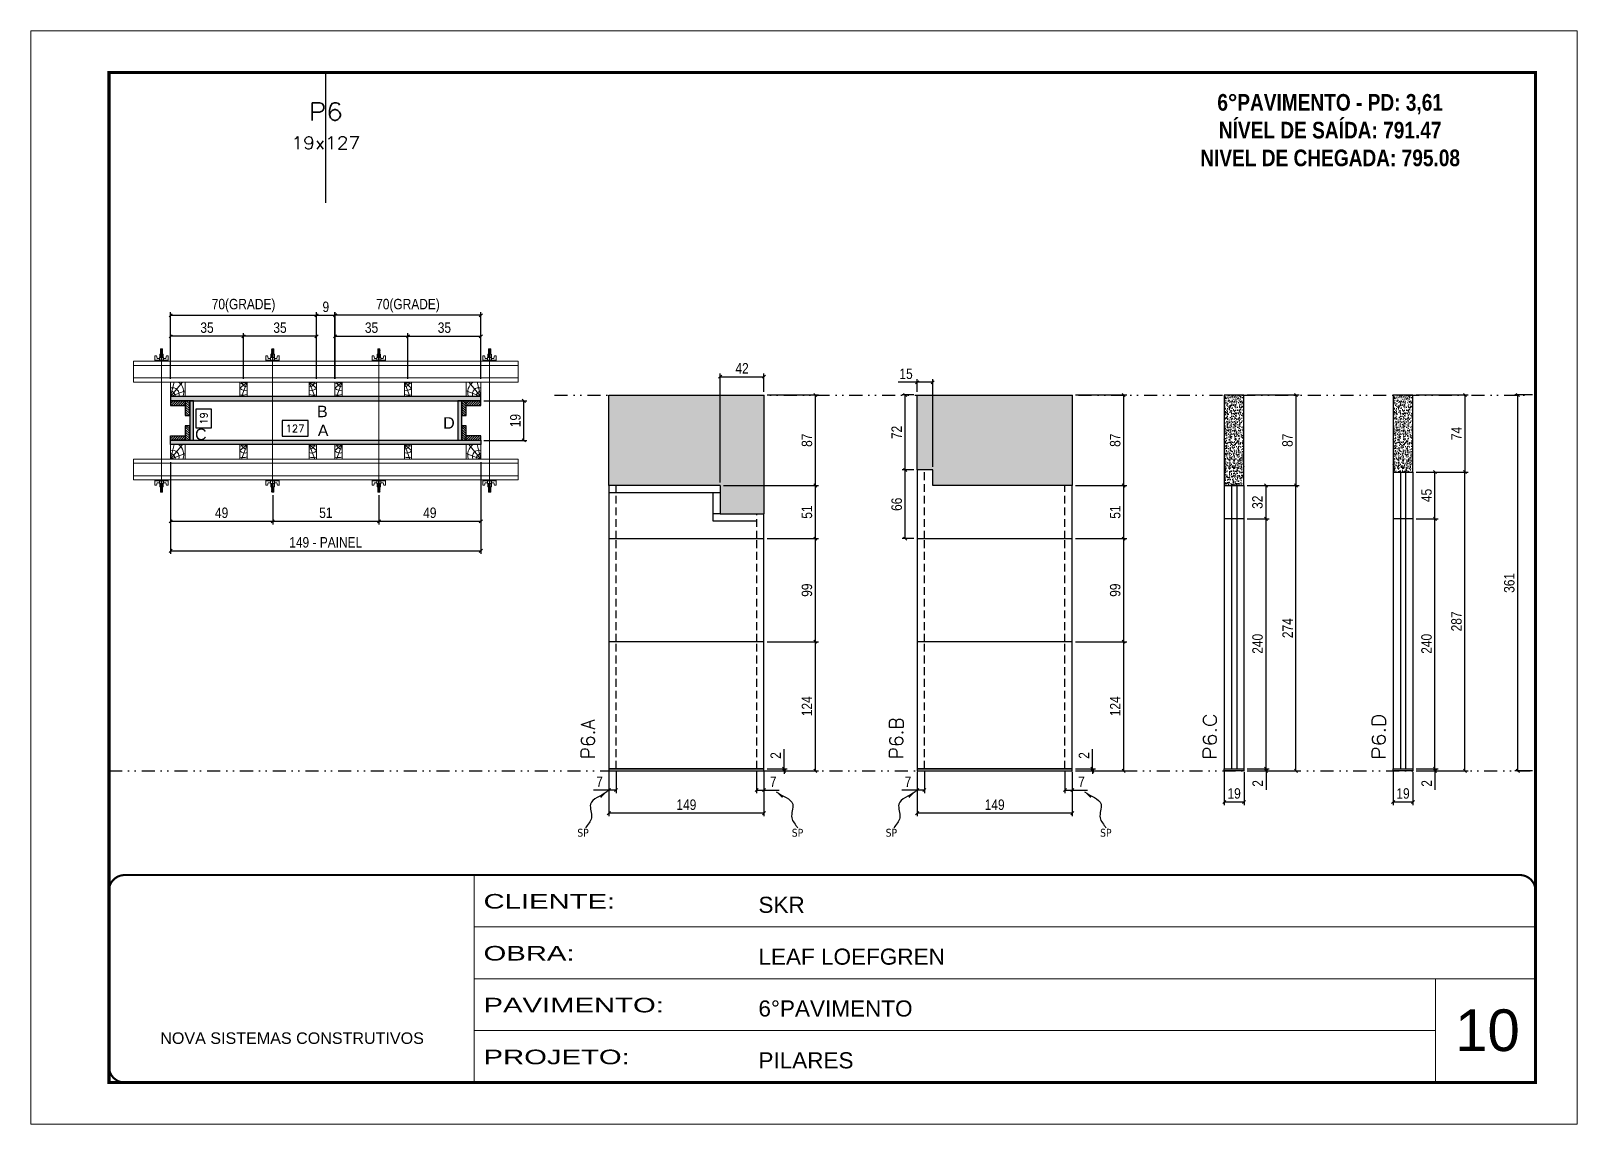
# Model space of a CAD drawing. Extents: x 14400 to 27878, y -21631 to 6985.
# Drawn here: x 16012 to 17497, y 3638 to 4688 of the extents above; entities that cross this region are included whole.
import ezdxf
from ezdxf.enums import TextEntityAlignment as Align

# ---------------------------------------------------------------- set-up
doc = ezdxf.new("R2010")
doc.units = 0
for name, pattern in [('CONTINUO', [0]), ('DASHED', [0.75, 0.5, -0.25]), ('DIVIDE2', [0.625, 0.25, -0.125, 0, -0.125, 0, -0.125]), ('HIDDEN', [0.375, 0.25, -0.125])]:
    doc.linetypes.add(name, pattern=pattern)
for name, color, linetype, lineweight in [('CARIMBO', 255, 'Continuous', 9), ('Folhas', 255, 'Continuous', 9), ('Hachura', 251, 'Continuous', 9), ('Madeira', 126, 'Continuous', 18), ('Perfil Metálico', 224, 'Continuous', 18), ('SARRAFO DE PRESSAO', 251, 'DASHED', 9), ('Texto Seção', 7, 'Continuous', 15)]:
    doc.layers.add(name, color=color, linetype=linetype, lineweight=lineweight)
for name, color, linetype in [('CHAPA', 1, 'Continuous'), ('COTA', 241, 'Continuous'), ('MEIO_PONT', 93, 'Continuous'), ('NOMENCLATURA', 7, 'Continuous'), ('Nível', 160, 'Continuous'), ('Painéis', 200, 'Continuous'), ('SARR_2.2x7', 40, 'Continuous'), ('SARRAFO', 251, 'Continuous'), ('Sarrafo de Pressão', 42, 'HIDDEN'), ('texto', 7, 'Continuous'), ('Texto de Titulo', 7, 'Continuous'), ('Texto Qtd Sarr', 242, 'Continuous'), ('TEXTO_GERAL', 7, 'Continuous')]:
    doc.layers.add(name, color=color, linetype=linetype)
doc.styles.add('ARIAL', font='arial.ttf')
doc.styles.add('COTA TECNICA', font='techl___.ttf', dxfattribs={"height": 10})
doc.styles.add('COTA TECNICA 2X', font='techl___.ttf', dxfattribs={"height": 10})
doc.styles.add('COTA TECNICA-50', font='techl___.ttf', dxfattribs={"height": 10})
doc.styles.add('REGUA-120', font='ROMANS.shx', dxfattribs={"height": 15})
doc.styles.add('ROMANC', font='techb___.ttf', dxfattribs={"height": 2.5})
doc.styles.add('ROMANS', font='romans.shx')
doc.styles.get("Standard").update_dxf_attribs({"font": 'arial.ttf'})
doc.styles.add('Tecnologia', font='')
doc.styles.get('Tecnologia').set_extended_font_data('Forgotten Futurist')
doc.dimstyles.new('COTA PAINEL-50', dxfattribs={"dimtxt": 10, "dimasz": 3, "dimexe": 3, "dimexo": 3, "dimgap": 3, "dimtad": 1, "dimdec": 1, "dimzin": 12, "dimdsep": 46, "dimtxsty": 'COTA TECNICA-50', "dimblk1": 'OBLIQUE', "dimblk2": 'OBLIQUE', "dimsah": 1, "dimcen": 0.9, "dimclrd": 4, "dimclre": 4, "dimclrt": 240, "dimadec": 1, "dimazin": 3, "dimtfac": 1, "dimtdec": 1, "dimtmove": 0, "dimatfit": 3, "dimfxl": 1, "dimtolj": 1, "dimtzin": 12, "dimarcsym": 0})
doc.dimstyles.new('PAINEL', dxfattribs={"dimtxt": 10, "dimasz": 3, "dimexe": 3, "dimexo": 3, "dimgap": 3, "dimtad": 1, "dimdec": 1, "dimzin": 12, "dimdsep": 46, "dimtxsty": 'COTA TECNICA', "dimblk1": 'OBLIQUE', "dimblk2": 'OBLIQUE', "dimsah": 1, "dimcen": 0.9, "dimclrd": 4, "dimclre": 4, "dimclrt": 240, "dimadec": 1, "dimazin": 3, "dimtfac": 1, "dimtdec": 1, "dimtmove": 0, "dimatfit": 3, "dimfxl": 1, "dimtolj": 1, "dimtzin": 12, "dimarcsym": 0})
doc.dimstyles.new('SECAO PILAR', dxfattribs={"dimtxt": 10, "dimasz": 3, "dimexe": 3, "dimexo": 3, "dimgap": 3, "dimtad": 1, "dimdec": 1, "dimlfac": 0.5, "dimzin": 12, "dimdsep": 46, "dimtxsty": 'COTA TECNICA 2X', "dimblk1": 'OBLIQUE', "dimblk2": 'OBLIQUE', "dimsah": 1, "dimcen": 0.9, "dimclrd": 256, "dimclre": 256, "dimclrt": 256, "dimadec": 1, "dimazin": 3, "dimtfac": 1, "dimtdec": 1, "dimtmove": 0, "dimatfit": 3, "dimfxl": 1, "dimtolj": 1, "dimtzin": 12, "dimarcsym": 0})
doc.dimstyles.new('SECÇÃO 2', dxfattribs={"dimtxt": 7, "dimasz": 6, "dimexe": 0.18, "dimexo": 2, "dimgap": -4, "dimtad": 3, "dimdec": 1, "dimlfac": 0.5, "dimzin": 12, "dimdsep": 46, "dimtxsty": 'ROMANS', "dimblk": 'ARCHTICK', "dimcen": 0.09, "dimse1": 1, "dimse2": 1, "dimsd1": 1, "dimsd2": 1, "dimclrd": 180, "dimclre": 5, "dimclrt": 1, "dimadec": 0, "dimazin": 3, "dimtfac": 1, "dimtdec": 1, "dimtofl": 0, "dimtmove": 0, "dimatfit": 3, "dimldrblk": 'ARCHTICK', "dimfxl": 1, "dimtolj": 1, "dimtzin": 0, "dimarcsym": 0})
doc.dimstyles.get("Standard").update_dxf_attribs({"dimtxt": 0.18, "dimasz": 0.18, "dimexe": 0.18, "dimexo": 0.0625, "dimgap": 0.09, "dimtad": 0, "dimtih": 1, "dimtoh": 1, "dimdec": 4, "dimzin": 0, "dimdsep": 46, "dimtxsty": 'Standard', "dimcen": 0.09, "dimadec": 0, "dimazin": 0, "dimtfac": 1, "dimtdec": 4, "dimtofl": 0, "dimtmove": 0, "dimatfit": 3, "dimfxl": 1, "dimtolj": 1, "dimtzin": 0, "dimarcsym": 0})
pattern_1 = [(225, (7022.1627, -18597.0831), (1.12253202, -1.12253202), [])]

msp = doc.modelspace()

# ---------------------------------------------------------------- texts
at = {"layer": 'CARIMBO', "style": 'ARIAL'}
msp.add_text('10', height=40, dxfattribs=at).set_placement((17379.83, 3707.72))
at = {"layer": 'NOMENCLATURA', "color": 2, "insert": (17259.81, 4653.64), "char_height": 16, "attachment_point": 2, "style": 'ROMANC'}
msp.add_mtext_dynamic_manual_height_columns('\\P6°PAVIMENTO - PD: 3,61\\PNÍVEL DE SAÍDA: 791.47\\PNIVEL DE CHEGADA: 795.08', width=432.3511, gutter_width=1, heights=[0], dxfattribs=at)
at = {"layer": 'texto', "color": 0, "char_height": 7.5, "attachment_point": 5}
for insert in [(16542.23, 3917.37), (16748.25, 3917.37), (16838.36, 3917.37), (17044.39, 3917.37)]:
    msp.add_mtext('{\\fTahoma|b0|i0|c0|p34;\\C4;SP}', dxfattribs=dict(at, insert=insert))
at = {"layer": 'Texto Seção', "style": 'REGUA-120', "width": 1.1}
for s, p in [('P6.C', (17150.8, 3987.62)), ('P6.D', (17313.03, 3987.62))]:
    msp.add_text(s, height=13, rotation=90, dxfattribs=at).set_placement(p)
at = {"layer": 'Texto Seção', "char_height": 13, "width": 285.3299, "attachment_point": 7, "rotation": 90, "style": 'REGUA-120'}
for s, insert in [('\\pt26;P6.A', (16553.54, 3988.11)), ('P6.B', (16849.67, 3988.11))]:
    msp.add_mtext(s, dxfattribs=dict(at, insert=insert))
at = {"layer": 'TEXTO_GERAL', "style": 'ARIAL'}
for s, p in [('B', (16291.88, 4322.07)), ('A', (16292.62, 4303.84)), ('D', (16413.47, 4311.05)), ('C', (16175.13, 4300.09))]:
    msp.add_text(s, height=11, dxfattribs=at).set_placement(p, align=Align.MIDDLE_CENTER)

# ---------------------------------------------------------------- blocks, each defined once
blk = doc.blocks.new('9999999999')
at = {"color": 30, "linetype": 'CONTINUO'}
for p, q in [((98564.6, 34230.2), (98564.6, 34429.4)), ((98564.6, 34379.6), (99584, 34379.6)), ((98564.6, 34329.8), (99488, 34329.8)), ((99584, 34329.8), (99488, 34329.8)), ((99488, 34329.8), (99488, 34230.2)), ((98564.6, 34280), (99488, 34280))]:
    blk.add_line(p, q, dxfattribs=at)
at = {"color": 30, "linetype": 'CONTINUO', "const_width": 2}
blk.add_lwpolyline([(99584, 34230.2), (99584, 34414.4, 0.414214), (99569, 34429.4), (98229, 34429.4, 0.414214), (98214, 34414.4), (98214, 34245.2, 0.414214), (98229, 34230.2), (99584, 34230.2)], format="xyb", dxfattribs=at)
at = {"layer": 'Folhas'}
blk.add_lwpolyline([(98139, 34190.2), (99624, 34190.2), (99624, 35240.2), (98139, 35240.2)], close=True, dxfattribs=at)
at = {"layer": 'Folhas', "color": 30, "const_width": 3}
blk.add_lwpolyline([(98214, 34230.2), (99584, 34230.2), (99584, 35200.2), (98214, 35200.2)], close=True, dxfattribs=at)
at = {"color": 7, "linetype": 'Continuous', "ltscale": 5, "style": 'ARIAL'}
for s, height, p in [('SKR', 15.48, (98837.7, 34393.1)), ('LEAF LOEFGREN', 15.483, (98837.7, 34343.3)), ('6°PAVIMENTO', 15.483, (98837.7, 34293.5)), ('NOVA SISTEMAS CONSTRUTIVOS', 11.059, (98263.2, 34267.2)), ('PILARES', 15.48, (98837.7, 34243.7))]:
    blk.add_text(s, height=height, dxfattribs=at).set_placement(p)
at = {"layer": 'Folhas', "color": 7, "style": 'Tecnologia', "width": 1.5}
for s, p in [('CLIENTE:', (98573.7, 34397.2)), ('OBRA:', (98573.7, 34347.3)), ('PAVIMENTO:', (98573.7, 34297.5)), ('PROJETO:', (98573.7, 34247.7))]:
    blk.add_text(s, height=14, dxfattribs=at).set_placement(p)
blk = doc.blocks.new('*D2610')
at = {"layer": 'COTA', "color": 180, "lineweight": -2, "transparency": 16777216}
for p, q in [((16185.5, 4324.4), (16170.5, 4324.4)), ((16170.5, 4324.4), (16170.5, 4306.4)), ((16185.5, 4306.4), (16185.5, 4324.4)), ((16170.5, 4306.4), (16185.5, 4306.4))]:
    blk.add_line(p, q, dxfattribs=at)
at = {"layer": 'Defpoints', "color": 0, "transparency": 16777216}
for p in [(16185.4, 4332.3), (16185.4, 4294.3), (16189.5, 4294.3)]:
    blk.add_point(p, dxfattribs=at)
at = {"layer": 'COTA', "color": 1, "transparency": 16777216, "insert": (16178, 4315.4), "char_height": 7, "attachment_point": 5, "rotation": 90, "style": 'ROMANS'}
blk.add_mtext('\\A1;19', dxfattribs=at)
blk = doc.blocks.new('_ArchTick')
at = {"color": 0, "linetype": 'ByBlock', "const_width": 0.15}
blk.add_lwpolyline([(-0.5, -0.5), (0.5, 0.5)], dxfattribs=at)
blk = doc.blocks.new('*D2611')
at = {"layer": 'COTA', "color": 180, "lineweight": -2, "transparency": 16777216}
for p, q in [((16278.2, 4313.3), (16253.2, 4313.3)), ((16253.2, 4313.3), (16253.2, 4298.3)), ((16278.2, 4298.3), (16278.2, 4313.3)), ((16253.2, 4298.3), (16278.2, 4298.3))]:
    blk.add_line(p, q, dxfattribs=at)
at = {"layer": 'Defpoints', "color": 0, "transparency": 16777216}
for p in [(16168.1, 4294.3), (16422.1, 4294.3), (16422.1, 4294.3)]:
    blk.add_point(p, dxfattribs=at)
at = {"layer": 'COTA', "color": 1, "transparency": 16777216, "insert": (16265.7, 4305.8), "char_height": 7, "attachment_point": 5, "style": 'ROMANS'}
blk.add_mtext('\\A1;127', dxfattribs=at)
blk = doc.blocks.new('_Oblique')
at = {"color": 0, "linetype": 'ByBlock', "lineweight": -2}
blk.add_line((-0.5, -0.5), (0.5, 0.5), dxfattribs=at)
blk = doc.blocks.new('*D2612')
at = {"layer": 'COTA', "lineweight": -2, "transparency": 16777216}
for p, q in [((16146.1, 4273.3), (16146.1, 4185.2)), ((16444.1, 4273.4), (16444.1, 4185.2)), ((16146.1, 4188.2), (16444.1, 4188.2))]:
    blk.add_line(p, q, dxfattribs=at)
at = {"layer": 'Defpoints', "color": 0, "transparency": 16777216}
for p in [(16146.1, 4276.3), (16444.1, 4276.4), (16444.1, 4188.2)]:
    blk.add_point(p, dxfattribs=at)
at = {"layer": 'COTA', "lineweight": -2, "transparency": 16777216, "xscale": 3, "yscale": 3, "zscale": 3, "rotation": 180}
blk.add_blockref('_Oblique', (16146.1, 4188.2), dxfattribs=at)
at = {"layer": 'COTA', "lineweight": -2, "transparency": 16777216, "xscale": 3, "yscale": 3, "zscale": 3}
blk.add_blockref('_Oblique', (16444.1, 4188.2), dxfattribs=at)
at = {"layer": 'COTA', "transparency": 16777216, "insert": (16295.1, 4196.3), "char_height": 10, "attachment_point": 5, "style": 'COTA TECNICA 2X'}
blk.add_mtext('\\A1;149 - PAINEL', dxfattribs=at)
blk = doc.blocks.new('*D2613')
at = {"layer": 'COTA', "lineweight": -2, "transparency": 16777216}
for p, q in [((16146.1, 4273.3), (16146.1, 4213.6)), ((16244.2, 4241.6), (16244.2, 4213.6)), ((16146.1, 4216.6), (16244.2, 4216.6))]:
    blk.add_line(p, q, dxfattribs=at)
at = {"layer": 'Defpoints', "color": 0, "transparency": 16777216}
for p in [(16146.1, 4276.3), (16244.2, 4244.6), (16244.2, 4216.6)]:
    blk.add_point(p, dxfattribs=at)
at = {"layer": 'COTA', "lineweight": -2, "transparency": 16777216, "xscale": 3, "yscale": 3, "zscale": 3, "rotation": 180}
blk.add_blockref('_Oblique', (16146.1, 4216.6), dxfattribs=at)
at = {"layer": 'COTA', "lineweight": -2, "transparency": 16777216, "xscale": 3, "yscale": 3, "zscale": 3}
blk.add_blockref('_Oblique', (16244.2, 4216.6), dxfattribs=at)
at = {"layer": 'COTA', "transparency": 16777216, "insert": (16195.1, 4224.7), "char_height": 10, "attachment_point": 5, "style": 'COTA TECNICA 2X'}
blk.add_mtext('\\A1;49', dxfattribs=at)
blk = doc.blocks.new('*D2614')
at = {"layer": 'COTA', "lineweight": -2, "transparency": 16777216}
for p, q in [((16444.1, 4273.3), (16444.1, 4213.6)), ((16346.2, 4241.6), (16346.2, 4213.6)), ((16346.2, 4216.6), (16444.1, 4216.6))]:
    blk.add_line(p, q, dxfattribs=at)
at = {"layer": 'Defpoints', "color": 0, "transparency": 16777216}
for p in [(16444.1, 4276.3), (16346.2, 4244.6), (16444.1, 4216.6)]:
    blk.add_point(p, dxfattribs=at)
at = {"layer": 'COTA', "lineweight": -2, "transparency": 16777216, "xscale": 3, "yscale": 3, "zscale": 3, "rotation": 180}
blk.add_blockref('_Oblique', (16346.2, 4216.6), dxfattribs=at)
at = {"layer": 'COTA', "lineweight": -2, "transparency": 16777216, "xscale": 3, "yscale": 3, "zscale": 3}
blk.add_blockref('_Oblique', (16444.1, 4216.6), dxfattribs=at)
at = {"layer": 'COTA', "transparency": 16777216, "insert": (16395.1, 4224.7), "char_height": 10, "attachment_point": 5, "style": 'COTA TECNICA 2X'}
blk.add_mtext('\\A1;49', dxfattribs=at)
blk = doc.blocks.new('C')
at = {"layer": 'Hachura', "color": 0}
for p, q in [((0, 3.22), (0, -3.22)), ((0.45, 3.22), (0, 3.22)), ((0.46, 3.16), (0, 3.16)), ((0.46, 3.05), (0, 3.05)), ((0.46, 2.88), (0, 2.88)), ((0, 2.75), (0, -1.16)), ((0.46, 2.65), (0, 2.65)), ((0.46, 2.23), (0, 2.23)), ((0.46, 1.51), (0, 1.51)), ((0.39, 0.49), (0.17, 0.49)), ((0.45, -3.23), (0.45, 3.22)), ((0.45, 3.22), (2.58, 3.22)), ((1.74, 0.97), (0.45, 0.97)), ((1.45, 0.1), (0.45, 0.1)), ((1.35, 1.94), (1.35, 0.96)), ((2.58, 2.39), (1.47, 2.09)), ((1.74, -0.97), (1.74, 0.97)), ((1.74, 0.97), (1.74, 0.84)), ((1.74, 0.97), (1.74, 0.84)), ((1.74, 0.84), (3.35, 0.84)), ((3.35, 0.45), (1.74, 0.45)), ((2.58, 3.22), (2.58, 2.39)), ((3.32, 0.84), (3.32, -0.84)), ((3.35, 0.84), (3.35, -0.84)), ((3.68, 0.45), (3.35, 0.45)), ((3.84, -0.52), (3.35, 0.45)), ((3.35, 0.06), (3.67, -0.57)), ((3.68, 0.45), (4.16, -0.52)), ((3.72, 0.5), (4.25, -0.57)), ((4.37, -0.55), (3.83, 0.53)), ((4.15, 0.45), (3.93, 0.45)), ((4.42, -0.52), (3.93, 0.45)), ((4.15, 0.45), (4.26, 0.45)), ((4.26, 0.45), (4.74, -0.52)), ((4.3, 0.5), (4.83, -0.57)), ((4.95, -0.55), (4.41, 0.53)), ((4.51, 0.45), (4.84, 0.45)), ((5, -0.52), (4.51, 0.45)), ((4.84, 0.45), (5.32, -0.52)), ((4.88, 0.5), (5.41, -0.57)), ((5.53, -0.55), (4.99, 0.53)), ((5.58, -0.52), (5.09, 0.45)), ((5.42, 0.45), (5.09, 0.45)), ((5.58, -0.52), (5.09, 0.45)), ((5.42, 0.45), (5.74, -0.19)), ((5.46, 0.5), (5.74, -0.07)), ((5.74, 0.19), (5.57, 0.53)), ((5.74, 0.32), (5.68, 0.45)), ((5.68, 0.45), (5.74, 0.45)), ((5.74, 0.45), (5.9, 0.29)), ((5.74, 0.45), (5.74, -0.52)), ((5.9, -0.36), (5.9, 0.29)), ((0.45, 0), (0, 0)), ((0.46, -1.52), (0, -1.52)), ((0.46, -2.23), (0, -2.23)), ((0.46, -2.65), (0, -2.65)), ((0.46, -2.88), (0, -2.88)), ((0.46, -3.05), (0, -3.05)), ((0.46, -3.16), (0, -3.16)), ((0, -3.22), (2.57, -3.22)), ((0.08, -0.48), (0.29, -0.48)), ((0.29, -0.48), (0.4, -0.48)), ((0.45, 0), (0.45, -0.97)), ((0.45, -0.16), (1.45, -0.16)), ((0.45, -0.65), (0.45, -0.32)), ((0.45, -3.23), (0.45, -0.65)), ((0.45, -0.97), (1.74, -0.97)), ((1.35, -1.94), (1.35, -0.97)), ((2.58, -2.39), (1.47, -2.1)), ((3.35, -0.32), (1.74, -0.32)), ((3.35, -0.84), (1.74, -0.84)), ((2.58, -3.23), (2.58, -2.39)), ((3.35, -0.07), (3.58, -0.52)), ((3.35, -0.52), (3.58, -0.52)), ((3.84, -0.52), (4.16, -0.52)), ((4.42, -0.52), (4.74, -0.52)), ((4.63, -0.52), (4.74, -0.52)), ((5, -0.52), (5.32, -0.52)), ((5.58, -0.52), (5.74, -0.52)), ((5.74, -0.52), (5.9, -0.36)), ((5.74, -0.52), (5.74, -0.52))]:
    blk.add_line(p, q, dxfattribs=at)
for centre, radius, start, end in [((1.52, 1.94), 0.161, 104.74356, 180), ((1.44, -0.03), 0.129, 272.69497, 87.30503), ((3.81, 0.39), 0.143, 25.56881, 154.43119), ((4.39, 0.39), 0.143, 25.56881, 154.43119), ((4.97, 0.39), 0.143, 25.56881, 154.43119), ((5.55, 0.39), 0.143, 25.56881, 154.43119), ((0.17, -0.37), 0.174, 221.74404, 317.85924), ((1.52, -1.94), 0.161, 180, 255.25644), ((3.71, -0.4), 0.174, 222.14076, 318.25596), ((4.29, -0.4), 0.174, 222.14076, 318.25596), ((4.87, -0.4), 0.174, 222.14076, 318.25596), ((5.45, -0.4), 0.174, 222.14076, 318.25596), ((5.61, -0.4), 0.174, 317.85924, 318.25596)]:
    blk.add_arc(centre, radius, start, end, dxfattribs=at)
blk = doc.blocks.new('*D2615')
at = {"layer": 'COTA', "lineweight": -2, "transparency": 16777216}
for p, q in [((16244.2, 4241.6), (16244.2, 4213.6)), ((16346.2, 4241.6), (16346.2, 4213.6)), ((16244.2, 4216.6), (16346.2, 4216.6))]:
    blk.add_line(p, q, dxfattribs=at)
at = {"layer": 'Defpoints', "color": 0, "transparency": 16777216}
for p in [(16244.2, 4244.6), (16346.2, 4244.6), (16346.2, 4216.6)]:
    blk.add_point(p, dxfattribs=at)
at = {"layer": 'COTA', "lineweight": -2, "transparency": 16777216, "xscale": 3, "yscale": 3, "zscale": 3, "rotation": 180}
blk.add_blockref('_Oblique', (16244.2, 4216.6), dxfattribs=at)
at = {"layer": 'COTA', "lineweight": -2, "transparency": 16777216, "xscale": 3, "yscale": 3, "zscale": 3}
blk.add_blockref('_Oblique', (16346.2, 4216.6), dxfattribs=at)
at = {"layer": 'COTA', "transparency": 16777216, "insert": (16295.2, 4224.7), "char_height": 10, "attachment_point": 5, "style": 'COTA TECNICA 2X'}
blk.add_mtext('\\A1;51', dxfattribs=at)
blk = doc.blocks.new('*D2616')
at = {"layer": 'COTA', "lineweight": -2, "transparency": 16777216}
for p, q in [((16304, 4353.3), (16304, 4397.3)), ((16374.1, 4353.3), (16374.1, 4397.3)), ((16304, 4394.3), (16374.1, 4394.3))]:
    blk.add_line(p, q, dxfattribs=at)
at = {"layer": 'Defpoints', "color": 0, "transparency": 16777216}
for p in [(16374.1, 4394.3), (16304, 4350.3), (16374.1, 4350.3)]:
    blk.add_point(p, dxfattribs=at)
at = {"layer": 'COTA', "lineweight": -2, "transparency": 16777216, "xscale": 3, "yscale": 3, "zscale": 3, "rotation": 180}
blk.add_blockref('_Oblique', (16304, 4394.3), dxfattribs=at)
at = {"layer": 'COTA', "lineweight": -2, "transparency": 16777216, "xscale": 3, "yscale": 3, "zscale": 3}
blk.add_blockref('_Oblique', (16374.1, 4394.3), dxfattribs=at)
at = {"layer": 'COTA', "transparency": 16777216, "insert": (16339.1, 4402.5), "char_height": 10, "attachment_point": 5, "style": 'COTA TECNICA 2X'}
blk.add_mtext('\\A1;35', dxfattribs=at)
blk = doc.blocks.new('*D2617')
at = {"layer": 'COTA', "lineweight": -2, "transparency": 16777216}
for p, q in [((16374.1, 4353.3), (16374.1, 4397.3)), ((16444.1, 4353.3), (16444.1, 4397.3)), ((16374.1, 4394.3), (16444.1, 4394.3))]:
    blk.add_line(p, q, dxfattribs=at)
at = {"layer": 'Defpoints', "color": 0, "transparency": 16777216}
for p in [(16444.1, 4394.3), (16374.1, 4350.3), (16444.1, 4350.3)]:
    blk.add_point(p, dxfattribs=at)
at = {"layer": 'COTA', "lineweight": -2, "transparency": 16777216, "xscale": 3, "yscale": 3, "zscale": 3, "rotation": 180}
blk.add_blockref('_Oblique', (16374.1, 4394.3), dxfattribs=at)
at = {"layer": 'COTA', "lineweight": -2, "transparency": 16777216, "xscale": 3, "yscale": 3, "zscale": 3}
blk.add_blockref('_Oblique', (16444.1, 4394.3), dxfattribs=at)
at = {"layer": 'COTA', "transparency": 16777216, "insert": (16409.1, 4402.5), "char_height": 10, "attachment_point": 5, "style": 'COTA TECNICA 2X'}
blk.add_mtext('\\A1;35', dxfattribs=at)
blk = doc.blocks.new('*D2618')
at = {"layer": 'COTA', "lineweight": -2, "transparency": 16777216}
for p, q in [((16304, 4353.3), (16304, 4417.4)), ((16444.1, 4414.4), (16304, 4414.4)), ((16444.1, 4353.3), (16444.1, 4417.4))]:
    blk.add_line(p, q, dxfattribs=at)
at = {"layer": 'Defpoints', "color": 0, "transparency": 16777216}
for p in [(16304, 4414.4), (16304, 4350.3), (16444.1, 4350.3)]:
    blk.add_point(p, dxfattribs=at)
at = {"layer": 'COTA', "lineweight": -2, "transparency": 16777216, "xscale": 3, "yscale": 3, "zscale": 3, "rotation": 180}
blk.add_blockref('_Oblique', (16304, 4414.4), dxfattribs=at)
at = {"layer": 'COTA', "lineweight": -2, "transparency": 16777216, "xscale": 3, "yscale": 3, "zscale": 3}
blk.add_blockref('_Oblique', (16444.1, 4414.4), dxfattribs=at)
at = {"layer": 'COTA', "transparency": 16777216, "insert": (16374.1, 4423.7), "char_height": 10, "attachment_point": 5, "style": 'COTA TECNICA 2X'}
blk.add_mtext('\\A1;70(GRADE)', dxfattribs=at)
blk = doc.blocks.new('*D2619')
at = {"layer": 'COTA', "lineweight": -2, "transparency": 16777216}
for p, q in [((16447.1, 4332.3), (16488.4, 4332.3)), ((16485.4, 4294.3), (16485.4, 4332.3)), ((16447.1, 4294.3), (16488.4, 4294.3))]:
    blk.add_line(p, q, dxfattribs=at)
at = {"layer": 'Defpoints', "color": 0, "transparency": 16777216}
for p in [(16444.1, 4332.3), (16485.4, 4332.3), (16444.1, 4294.3)]:
    blk.add_point(p, dxfattribs=at)
at = {"layer": 'COTA', "lineweight": -2, "transparency": 16777216, "xscale": 3, "yscale": 3, "zscale": 3}
for p, rotation in [((16485.4, 4332.3), 90), ((16485.4, 4294.3), 270)]:
    blk.add_blockref('_Oblique', p, dxfattribs=dict(at, rotation=rotation))
at = {"layer": 'COTA', "transparency": 16777216, "insert": (16477.3, 4313.3), "char_height": 10, "attachment_point": 5, "rotation": 90, "style": 'COTA TECNICA 2X'}
blk.add_mtext('\\A1;19', dxfattribs=at)
blk = doc.blocks.new('PONTALETE')
at = {"layer": 'Madeira'}
for q in [(2.71, 7), (7, 5.76), (7, 1.74)]:
    blk.add_line((0, 0), q, dxfattribs=at)
blk.add_lwpolyline([(0, 0), (7, 0), (7, 7), (0, 7)], close=True, dxfattribs=at)
for centre, radius, start, end in [((2.04, 0.06), 6.23, 37.28179, 109.09128), ((1.09, 0.9), 3.19, 343.60304, 109.98471), ((-0.21, -0.78), 3.09, 14.63219, 86.0383)]:
    blk.add_arc(centre, radius, start, end, dxfattribs=at)
blk = doc.blocks.new('MEIO PONTALETE')
at = {"layer": 'Madeira'}
for q in [(2.71, 7), (3.5, 2.88), (3.5, 0.87)]:
    blk.add_line((0, 0), q, dxfattribs=at)
blk.add_lwpolyline([(0, 0), (3.5, 0), (3.5, 7), (0, 7)], close=True, dxfattribs=at)
for centre, radius, start, end in [((2.04, 0.06), 6.23, 76.44987, 109.09128), ((1.09, 0.9), 3.19, 40.90626, 109.98471), ((-0.21, -0.78), 3.09, 14.63219, 86.0383)]:
    blk.add_arc(centre, radius, start, end, dxfattribs=at)
blk = doc.blocks.new('titulo1')
at = {"layer": 'Defpoints', "color": 252, "linetype": 'HIDDEN', "ltscale": 2}
blk.add_line((0, 0), (0, 125), dxfattribs=at)
at = {"layer": 'Defpoints', "style": 'ROMANS', "oblique": 15}
blk.add_attdef('FOLHA', text='', height=10, dxfattribs=at).set_placement((0, 15.6), align=Align.MIDDLE_CENTER)
at = {"layer": 'Texto Qtd Sarr', "color": 3, "style": 'ROMANS', "oblique": 15}
for tag, height, p in [('TITULO', 17, (0, 71.4)), ('SEÇÃO', 12, (0, 41.5))]:
    blk.add_attdef(tag, text='', height=height, dxfattribs=at).set_placement(p, align=Align.MIDDLE_CENTER)
blk = doc.blocks.new('*D2620')
at = {"layer": 'COTA', "color": 4, "lineweight": -2, "transparency": 16777216}
for p, q in [((17454, 4337.9), (17437.1, 4337.9)), ((17440.1, 3976.9), (17440.1, 4337.9)), ((17454, 3976.9), (17437.1, 3976.9))]:
    blk.add_line(p, q, dxfattribs=at)
at = {"layer": 'Defpoints', "color": 0, "transparency": 16777216}
for p in [(17440.1, 4337.9), (17457, 4337.9), (17457, 3976.9)]:
    blk.add_point(p, dxfattribs=at)
at = {"layer": 'COTA', "color": 4, "lineweight": -2, "transparency": 16777216, "xscale": 3, "yscale": 3, "zscale": 3}
for p, rotation in [((17440.1, 4337.9), 90), ((17440.1, 3976.9), 270)]:
    blk.add_blockref('_Oblique', p, dxfattribs=dict(at, rotation=rotation))
at = {"layer": 'COTA', "color": 240, "transparency": 16777216, "insert": (17431.9, 4157.4), "char_height": 10, "attachment_point": 5, "rotation": 90, "style": 'COTA TECNICA'}
blk.add_mtext('\\A1;361', dxfattribs=at)
blk = doc.blocks.new('*D2621')
at = {"layer": 'COTA', "lineweight": -2, "transparency": 16777216}
for p, q in [((16216.1, 4353.3), (16216.1, 4397.3)), ((16286.2, 4353.3), (16286.2, 4397.3)), ((16286.2, 4394.3), (16216.1, 4394.3))]:
    blk.add_line(p, q, dxfattribs=at)
at = {"layer": 'Defpoints', "color": 0, "transparency": 16777216}
for p in [(16216.1, 4394.3), (16216.1, 4350.3), (16286.2, 4350.3)]:
    blk.add_point(p, dxfattribs=at)
at = {"layer": 'COTA', "lineweight": -2, "transparency": 16777216, "xscale": 3, "yscale": 3, "zscale": 3, "rotation": 180}
blk.add_blockref('_Oblique', (16216.1, 4394.3), dxfattribs=at)
at = {"layer": 'COTA', "lineweight": -2, "transparency": 16777216, "xscale": 3, "yscale": 3, "zscale": 3}
blk.add_blockref('_Oblique', (16286.2, 4394.3), dxfattribs=at)
at = {"layer": 'COTA', "transparency": 16777216, "insert": (16251.2, 4402.5), "char_height": 10, "attachment_point": 5, "style": 'COTA TECNICA 2X'}
blk.add_mtext('\\A1;35', dxfattribs=at)
blk = doc.blocks.new('*D2622')
at = {"layer": 'COTA', "lineweight": -2, "transparency": 16777216}
for p, q in [((16146.1, 4353.3), (16146.1, 4397.3)), ((16216.1, 4353.3), (16216.1, 4397.3)), ((16216.1, 4394.3), (16146.1, 4394.3))]:
    blk.add_line(p, q, dxfattribs=at)
at = {"layer": 'Defpoints', "color": 0, "transparency": 16777216}
for p in [(16146.1, 4394.3), (16146.1, 4350.3), (16216.1, 4350.3)]:
    blk.add_point(p, dxfattribs=at)
at = {"layer": 'COTA', "lineweight": -2, "transparency": 16777216, "xscale": 3, "yscale": 3, "zscale": 3, "rotation": 180}
blk.add_blockref('_Oblique', (16146.1, 4394.3), dxfattribs=at)
at = {"layer": 'COTA', "lineweight": -2, "transparency": 16777216, "xscale": 3, "yscale": 3, "zscale": 3}
blk.add_blockref('_Oblique', (16216.1, 4394.3), dxfattribs=at)
at = {"layer": 'COTA', "transparency": 16777216, "insert": (16181.1, 4402.5), "char_height": 10, "attachment_point": 5, "style": 'COTA TECNICA 2X'}
blk.add_mtext('\\A1;35', dxfattribs=at)
blk = doc.blocks.new('*D2623')
at = {"layer": 'COTA', "lineweight": -2, "transparency": 16777216}
for p, q in [((16146.1, 4353.3), (16146.1, 4417.4)), ((16146.1, 4414.4), (16286.2, 4414.4)), ((16286.2, 4353.3), (16286.2, 4417.4))]:
    blk.add_line(p, q, dxfattribs=at)
at = {"layer": 'Defpoints', "color": 0, "transparency": 16777216}
for p in [(16286.2, 4414.4), (16146.1, 4350.3), (16286.2, 4350.3)]:
    blk.add_point(p, dxfattribs=at)
at = {"layer": 'COTA', "lineweight": -2, "transparency": 16777216, "xscale": 3, "yscale": 3, "zscale": 3, "rotation": 180}
blk.add_blockref('_Oblique', (16146.1, 4414.4), dxfattribs=at)
at = {"layer": 'COTA', "lineweight": -2, "transparency": 16777216, "xscale": 3, "yscale": 3, "zscale": 3}
blk.add_blockref('_Oblique', (16286.2, 4414.4), dxfattribs=at)
at = {"layer": 'COTA', "transparency": 16777216, "insert": (16216.2, 4423.7), "char_height": 10, "attachment_point": 5, "style": 'COTA TECNICA 2X'}
blk.add_mtext('\\A1;70(GRADE)', dxfattribs=at)
blk = doc.blocks.new('*D2624')
at = {"layer": 'COTA', "lineweight": -2, "transparency": 16777216}
for p, q in [((16286.2, 4353.3), (16286.2, 4417.4)), ((16286.2, 4414.4), (16304.2, 4414.4)), ((16304.2, 4353.3), (16304.2, 4417.4))]:
    blk.add_line(p, q, dxfattribs=at)
at = {"layer": 'Defpoints', "color": 0, "transparency": 16777216}
for p in [(16304.2, 4414.4), (16286.2, 4350.3), (16304.2, 4350.3)]:
    blk.add_point(p, dxfattribs=at)
at = {"layer": 'COTA', "lineweight": -2, "transparency": 16777216, "xscale": 3, "yscale": 3, "zscale": 3, "rotation": 180}
blk.add_blockref('_Oblique', (16286.2, 4414.4), dxfattribs=at)
at = {"layer": 'COTA', "lineweight": -2, "transparency": 16777216, "xscale": 3, "yscale": 3, "zscale": 3}
blk.add_blockref('_Oblique', (16304.2, 4414.4), dxfattribs=at)
at = {"layer": 'COTA', "transparency": 16777216, "insert": (16295.2, 4422.5), "char_height": 10, "attachment_point": 5, "style": 'COTA TECNICA 2X'}
blk.add_mtext('\\A1;9', dxfattribs=at)
blk = doc.blocks.new('*D2625')
at = {"layer": 'COTA', "color": 4, "lineweight": -2, "transparency": 16777216}
for p, q in [((16567, 3975.9), (16567, 3933.2)), ((16716, 3975.9), (16716, 3933.2)), ((16716, 3936.2), (16567, 3936.2))]:
    blk.add_line(p, q, dxfattribs=at)
at = {"layer": 'Defpoints', "color": 0, "transparency": 16777216}
for p in [(16567, 3978.9), (16716, 3978.9), (16567, 3936.2)]:
    blk.add_point(p, dxfattribs=at)
at = {"layer": 'COTA', "color": 4, "lineweight": -2, "transparency": 16777216, "xscale": 3, "yscale": 3, "zscale": 3, "rotation": 180}
blk.add_blockref('_Oblique', (16567, 3936.2), dxfattribs=at)
at = {"layer": 'COTA', "color": 4, "lineweight": -2, "transparency": 16777216, "xscale": 3, "yscale": 3, "zscale": 3}
blk.add_blockref('_Oblique', (16716, 3936.2), dxfattribs=at)
at = {"layer": 'COTA', "color": 240, "transparency": 16777216, "insert": (16641.5, 3944.3), "char_height": 10, "attachment_point": 5, "style": 'COTA TECNICA'}
blk.add_mtext('\\A1;149', dxfattribs=at)
blk = doc.blocks.new('*D2626')
at = {"layer": 'COTA', "color": 4, "lineweight": -2, "transparency": 16777216}
for p, q in [((16709, 3975.9), (16709, 3955.4)), ((16716, 3973.9), (16716, 3955.4)), ((16709, 3958.4), (16716, 3958.4)), ((16716, 3958.4), (16730.7, 3958.4))]:
    blk.add_line(p, q, dxfattribs=at)
at = {"layer": 'Defpoints', "color": 0, "transparency": 16777216}
for p in [(16709, 3978.9), (16716, 3976.9), (16716, 3958.4)]:
    blk.add_point(p, dxfattribs=at)
at = {"layer": 'COTA', "color": 4, "lineweight": -2, "transparency": 16777216, "xscale": 3, "yscale": 3, "zscale": 3, "rotation": 180}
blk.add_blockref('_Oblique', (16709, 3958.4), dxfattribs=at)
at = {"layer": 'COTA', "color": 4, "lineweight": -2, "transparency": 16777216, "xscale": 3, "yscale": 3, "zscale": 3}
blk.add_blockref('_Oblique', (16716, 3958.4), dxfattribs=at)
at = {"layer": 'COTA', "color": 240, "transparency": 16777216, "insert": (16724.9, 3966.4), "char_height": 10, "attachment_point": 5, "style": 'COTA TECNICA-50'}
blk.add_mtext('\\A1;7', dxfattribs=at)
blk = doc.blocks.new('*D2627')
at = {"layer": 'COTA', "color": 4, "lineweight": -2, "transparency": 16777216}
for p, q in [((16567, 3973.9), (16567, 3955.4)), ((16574, 3975.9), (16574, 3955.4)), ((16567, 3958.4), (16552.3, 3958.4)), ((16574, 3958.4), (16567, 3958.4))]:
    blk.add_line(p, q, dxfattribs=at)
at = {"layer": 'Defpoints', "color": 0, "transparency": 16777216}
for p in [(16567, 3976.9), (16574, 3978.9), (16567, 3958.4)]:
    blk.add_point(p, dxfattribs=at)
at = {"layer": 'COTA', "color": 4, "lineweight": -2, "transparency": 16777216, "xscale": 3, "yscale": 3, "zscale": 3, "rotation": 180}
blk.add_blockref('_Oblique', (16567, 3958.4), dxfattribs=at)
at = {"layer": 'COTA', "color": 4, "lineweight": -2, "transparency": 16777216, "xscale": 3, "yscale": 3, "zscale": 3}
blk.add_blockref('_Oblique', (16574, 3958.4), dxfattribs=at)
at = {"layer": 'COTA', "color": 240, "transparency": 16777216, "insert": (16558.1, 3966.4), "char_height": 10, "attachment_point": 5, "style": 'COTA TECNICA-50'}
blk.add_mtext('\\A1;7', dxfattribs=at)
blk = doc.blocks.new('*D2629')
at = {"layer": 'COTA', "color": 4, "linetype": 'ByBlock', "lineweight": -2, "transparency": 16777216}
for p, q in [((16719, 4100.9), (16768.4, 4100.9)), ((16765.4, 3976.9), (16765.4, 4100.9)), ((16719, 3976.9), (16768.4, 3976.9))]:
    blk.add_line(p, q, dxfattribs=at)
at = {"layer": 'Defpoints', "color": 0, "linetype": 'ByBlock', "transparency": 16777216}
for p in [(16716, 4100.9), (16765.4, 4100.9), (16716, 3976.9)]:
    blk.add_point(p, dxfattribs=at)
at = {"layer": 'COTA', "color": 4, "linetype": 'ByBlock', "lineweight": -2, "transparency": 16777216, "xscale": 3, "yscale": 3, "zscale": 3}
for p, rotation in [((16765.4, 4100.9), 90), ((16765.4, 3976.9), 270)]:
    blk.add_blockref('_Oblique', p, dxfattribs=dict(at, rotation=rotation))
at = {"layer": 'COTA', "color": 240, "linetype": 'ByBlock', "transparency": 16777216, "insert": (16757.3, 4038.9), "char_height": 10, "attachment_point": 5, "rotation": 90, "style": 'COTA TECNICA'}
blk.add_mtext('\\A1;124', dxfattribs=at)
blk = doc.blocks.new('*D2628')
at = {"layer": 'COTA', "color": 4, "lineweight": -2, "transparency": 16777216}
for p, q in [((16735.3, 3978.9), (16735.3, 3997.7)), ((16719, 3978.9), (16738.3, 3978.9)), ((16719, 3976.9), (16738.3, 3976.9)), ((16735.3, 3976.9), (16735.3, 3978.9)), ((16735.3, 3976.9), (16735.3, 3973.9))]:
    blk.add_line(p, q, dxfattribs=at)
at = {"layer": 'Defpoints', "color": 0, "transparency": 16777216}
for p in [(16716, 3978.9), (16716, 3976.9), (16735.3, 3976.9)]:
    blk.add_point(p, dxfattribs=at)
at = {"layer": 'COTA', "color": 4, "lineweight": -2, "transparency": 16777216, "xscale": 3, "yscale": 3, "zscale": 3}
for p, rotation in [((16735.3, 3978.9), 270), ((16735.3, 3976.9), 90)]:
    blk.add_blockref('_Oblique', p, dxfattribs=dict(at, rotation=rotation))
at = {"layer": 'COTA', "color": 240, "transparency": 16777216, "insert": (16727.3, 3991.6), "char_height": 10, "attachment_point": 5, "rotation": 90, "style": 'COTA TECNICA-50'}
blk.add_mtext('\\A1;2', dxfattribs=at)
blk = doc.blocks.new('*D2630')
at = {"layer": 'COTA', "color": 4, "linetype": 'ByBlock', "lineweight": -2, "transparency": 16777216}
for p, q in [((16719, 4100.9), (16768.4, 4100.9)), ((16765.4, 3976.9), (16765.4, 4100.9)), ((16719, 3976.9), (16768.4, 3976.9))]:
    blk.add_line(p, q, dxfattribs=at)
at = {"layer": 'Defpoints', "color": 0, "linetype": 'ByBlock', "transparency": 16777216}
for p in [(16716, 4100.9), (16765.4, 4100.9), (16716, 3976.9)]:
    blk.add_point(p, dxfattribs=at)
at = {"layer": 'COTA', "color": 4, "linetype": 'ByBlock', "lineweight": -2, "transparency": 16777216, "xscale": 3, "yscale": 3, "zscale": 3}
for p, rotation in [((16765.4, 4100.9), 90), ((16765.4, 3976.9), 270)]:
    blk.add_blockref('_Oblique', p, dxfattribs=dict(at, rotation=rotation))
at = {"layer": 'COTA', "color": 240, "linetype": 'ByBlock', "transparency": 16777216, "insert": (16757.3, 4038.9), "char_height": 10, "attachment_point": 5, "rotation": 90, "style": 'COTA TECNICA'}
blk.add_mtext('\\A1;124', dxfattribs=at)
blk = doc.blocks.new('*D2631')
at = {"layer": 'COTA', "color": 4, "lineweight": -2, "transparency": 16777216}
for p, q in [((16719, 4337.9), (16768.4, 4337.9)), ((16765.4, 4250.9), (16765.4, 4337.9)), ((16677, 4250.9), (16768.4, 4250.9))]:
    blk.add_line(p, q, dxfattribs=at)
at = {"layer": 'Defpoints', "color": 0, "transparency": 16777216}
for p in [(16716, 4337.9), (16765.4, 4337.9), (16674, 4250.9)]:
    blk.add_point(p, dxfattribs=at)
at = {"layer": 'COTA', "color": 4, "lineweight": -2, "transparency": 16777216, "xscale": 3, "yscale": 3, "zscale": 3}
for p, rotation in [((16765.4, 4337.9), 90), ((16765.4, 4250.9), 270)]:
    blk.add_blockref('_Oblique', p, dxfattribs=dict(at, rotation=rotation))
at = {"layer": 'COTA', "color": 240, "transparency": 16777216, "insert": (16757.3, 4294.4), "char_height": 10, "attachment_point": 5, "rotation": 90, "style": 'COTA TECNICA'}
blk.add_mtext('\\A1;87', dxfattribs=at)
blk = doc.blocks.new('*D2632')
at = {"layer": 'COTA', "color": 4, "lineweight": -2, "transparency": 16777216}
for p, q in [((16677, 4250.9), (16768.4, 4250.9)), ((16765.4, 4199.9), (16765.4, 4250.9)), ((16719, 4199.9), (16768.4, 4199.9))]:
    blk.add_line(p, q, dxfattribs=at)
at = {"layer": 'Defpoints', "color": 0, "transparency": 16777216}
for p in [(16674, 4250.9), (16765.4, 4250.9), (16716, 4199.9)]:
    blk.add_point(p, dxfattribs=at)
at = {"layer": 'COTA', "color": 4, "lineweight": -2, "transparency": 16777216, "xscale": 3, "yscale": 3, "zscale": 3}
for p, rotation in [((16765.4, 4250.9), 90), ((16765.4, 4199.9), 270)]:
    blk.add_blockref('_Oblique', p, dxfattribs=dict(at, rotation=rotation))
at = {"layer": 'COTA', "color": 240, "transparency": 16777216, "insert": (16757.3, 4225.4), "char_height": 10, "attachment_point": 5, "rotation": 90, "style": 'COTA TECNICA'}
blk.add_mtext('\\A1;51', dxfattribs=at)
blk = doc.blocks.new('*D2633')
at = {"layer": 'COTA', "color": 4, "lineweight": -2, "transparency": 16777216}
for p, q in [((16674, 4253.9), (16674, 4358.4)), ((16674, 4355.4), (16716, 4355.4)), ((16716, 4340.9), (16716, 4358.4))]:
    blk.add_line(p, q, dxfattribs=at)
at = {"layer": 'Defpoints', "color": 0, "transparency": 16777216}
for p in [(16716, 4355.4), (16716, 4337.9), (16674, 4250.9)]:
    blk.add_point(p, dxfattribs=at)
at = {"layer": 'COTA', "color": 4, "lineweight": -2, "transparency": 16777216, "xscale": 3, "yscale": 3, "zscale": 3, "rotation": 180}
blk.add_blockref('_Oblique', (16674, 4355.4), dxfattribs=at)
at = {"layer": 'COTA', "color": 4, "lineweight": -2, "transparency": 16777216, "xscale": 3, "yscale": 3, "zscale": 3}
blk.add_blockref('_Oblique', (16716, 4355.4), dxfattribs=at)
at = {"layer": 'COTA', "color": 240, "transparency": 16777216, "insert": (16695, 4363.5), "char_height": 10, "attachment_point": 5, "style": 'COTA TECNICA'}
blk.add_mtext('\\A1;42', dxfattribs=at)
blk = doc.blocks.new('*D2634')
at = {"layer": 'COTA', "color": 4, "lineweight": -2, "transparency": 16777216}
for p, q in [((16719, 4199.9), (16768.4, 4199.9)), ((16765.4, 4100.9), (16765.4, 4199.9)), ((16719, 4100.9), (16768.4, 4100.9))]:
    blk.add_line(p, q, dxfattribs=at)
at = {"layer": 'Defpoints', "color": 0, "transparency": 16777216}
for p in [(16716, 4199.9), (16765.4, 4199.9), (16716, 4100.9)]:
    blk.add_point(p, dxfattribs=at)
at = {"layer": 'COTA', "color": 4, "lineweight": -2, "transparency": 16777216, "xscale": 3, "yscale": 3, "zscale": 3}
for p, rotation in [((16765.4, 4199.9), 90), ((16765.4, 4100.9), 270)]:
    blk.add_blockref('_Oblique', p, dxfattribs=dict(at, rotation=rotation))
at = {"layer": 'COTA', "color": 240, "transparency": 16777216, "insert": (16757.3, 4150.4), "char_height": 10, "attachment_point": 5, "rotation": 90, "style": 'COTA TECNICA'}
blk.add_mtext('\\A1;99', dxfattribs=at)
blk = doc.blocks.new('*D2635')
at = {"layer": 'COTA', "color": 4, "lineweight": -2, "transparency": 16777216}
for p, q in [((16863.1, 3975.9), (16863.1, 3933.2)), ((17012.1, 3975.9), (17012.1, 3933.2)), ((17012.1, 3936.2), (16863.1, 3936.2))]:
    blk.add_line(p, q, dxfattribs=at)
at = {"layer": 'Defpoints', "color": 0, "transparency": 16777216}
for p in [(16863.1, 3978.9), (17012.1, 3978.9), (16863.1, 3936.2)]:
    blk.add_point(p, dxfattribs=at)
at = {"layer": 'COTA', "color": 4, "lineweight": -2, "transparency": 16777216, "xscale": 3, "yscale": 3, "zscale": 3, "rotation": 180}
blk.add_blockref('_Oblique', (16863.1, 3936.2), dxfattribs=at)
at = {"layer": 'COTA', "color": 4, "lineweight": -2, "transparency": 16777216, "xscale": 3, "yscale": 3, "zscale": 3}
blk.add_blockref('_Oblique', (17012.1, 3936.2), dxfattribs=at)
at = {"layer": 'COTA', "color": 240, "transparency": 16777216, "insert": (16937.6, 3944.3), "char_height": 10, "attachment_point": 5, "style": 'COTA TECNICA'}
blk.add_mtext('\\A1;149', dxfattribs=at)
blk = doc.blocks.new('*D2636')
at = {"layer": 'COTA', "color": 4, "lineweight": -2, "transparency": 16777216}
for p, q in [((17005.1, 3975.9), (17005.1, 3955.4)), ((17012.1, 3973.9), (17012.1, 3955.4)), ((17005.1, 3958.4), (17012.1, 3958.4)), ((17012.1, 3958.4), (17026.9, 3958.4))]:
    blk.add_line(p, q, dxfattribs=at)
at = {"layer": 'Defpoints', "color": 0, "transparency": 16777216}
for p in [(17005.1, 3978.9), (17012.1, 3976.9), (17012.1, 3958.4)]:
    blk.add_point(p, dxfattribs=at)
at = {"layer": 'COTA', "color": 4, "lineweight": -2, "transparency": 16777216, "xscale": 3, "yscale": 3, "zscale": 3, "rotation": 180}
blk.add_blockref('_Oblique', (17005.1, 3958.4), dxfattribs=at)
at = {"layer": 'COTA', "color": 4, "lineweight": -2, "transparency": 16777216, "xscale": 3, "yscale": 3, "zscale": 3}
blk.add_blockref('_Oblique', (17012.1, 3958.4), dxfattribs=at)
at = {"layer": 'COTA', "color": 240, "transparency": 16777216, "insert": (17021, 3966.4), "char_height": 10, "attachment_point": 5, "style": 'COTA TECNICA-50'}
blk.add_mtext('\\A1;7', dxfattribs=at)
blk = doc.blocks.new('*D2637')
at = {"layer": 'COTA', "color": 4, "lineweight": -2, "transparency": 16777216}
for p, q in [((16863.1, 3973.9), (16863.1, 3955.4)), ((16870.1, 3975.9), (16870.1, 3955.4)), ((16863.1, 3958.4), (16848.4, 3958.4)), ((16870.1, 3958.4), (16863.1, 3958.4))]:
    blk.add_line(p, q, dxfattribs=at)
at = {"layer": 'Defpoints', "color": 0, "transparency": 16777216}
for p in [(16863.1, 3976.9), (16870.1, 3978.9), (16863.1, 3958.4)]:
    blk.add_point(p, dxfattribs=at)
at = {"layer": 'COTA', "color": 4, "lineweight": -2, "transparency": 16777216, "xscale": 3, "yscale": 3, "zscale": 3, "rotation": 180}
blk.add_blockref('_Oblique', (16863.1, 3958.4), dxfattribs=at)
at = {"layer": 'COTA', "color": 4, "lineweight": -2, "transparency": 16777216, "xscale": 3, "yscale": 3, "zscale": 3}
blk.add_blockref('_Oblique', (16870.1, 3958.4), dxfattribs=at)
at = {"layer": 'COTA', "color": 240, "transparency": 16777216, "insert": (16854.3, 3966.4), "char_height": 10, "attachment_point": 5, "style": 'COTA TECNICA-50'}
blk.add_mtext('\\A1;7', dxfattribs=at)
blk = doc.blocks.new('*D2639')
at = {"layer": 'COTA', "color": 4, "linetype": 'ByBlock', "lineweight": -2, "transparency": 16777216}
for p, q in [((17015.1, 4100.9), (17064.5, 4100.9)), ((17061.5, 3976.9), (17061.5, 4100.9)), ((17015.1, 3976.9), (17064.5, 3976.9))]:
    blk.add_line(p, q, dxfattribs=at)
at = {"layer": 'Defpoints', "color": 0, "linetype": 'ByBlock', "transparency": 16777216}
for p in [(17012.1, 4100.9), (17061.5, 4100.9), (17012.1, 3976.9)]:
    blk.add_point(p, dxfattribs=at)
at = {"layer": 'COTA', "color": 4, "linetype": 'ByBlock', "lineweight": -2, "transparency": 16777216, "xscale": 3, "yscale": 3, "zscale": 3}
for p, rotation in [((17061.5, 4100.9), 90), ((17061.5, 3976.9), 270)]:
    blk.add_blockref('_Oblique', p, dxfattribs=dict(at, rotation=rotation))
at = {"layer": 'COTA', "color": 240, "linetype": 'ByBlock', "transparency": 16777216, "insert": (17053.4, 4038.9), "char_height": 10, "attachment_point": 5, "rotation": 90, "style": 'COTA TECNICA'}
blk.add_mtext('\\A1;124', dxfattribs=at)
blk = doc.blocks.new('*D2638')
at = {"layer": 'COTA', "color": 4, "lineweight": -2, "transparency": 16777216}
for p, q in [((17031.4, 3978.9), (17031.4, 3997.7)), ((17015.1, 3978.9), (17034.4, 3978.9)), ((17015.1, 3976.9), (17034.4, 3976.9)), ((17031.4, 3976.9), (17031.4, 3978.9)), ((17031.4, 3976.9), (17031.4, 3973.9))]:
    blk.add_line(p, q, dxfattribs=at)
at = {"layer": 'Defpoints', "color": 0, "transparency": 16777216}
for p in [(17012.1, 3978.9), (17012.1, 3976.9), (17031.4, 3976.9)]:
    blk.add_point(p, dxfattribs=at)
at = {"layer": 'COTA', "color": 4, "lineweight": -2, "transparency": 16777216, "xscale": 3, "yscale": 3, "zscale": 3}
for p, rotation in [((17031.4, 3978.9), 270), ((17031.4, 3976.9), 90)]:
    blk.add_blockref('_Oblique', p, dxfattribs=dict(at, rotation=rotation))
at = {"layer": 'COTA', "color": 240, "transparency": 16777216, "insert": (17023.4, 3991.6), "char_height": 10, "attachment_point": 5, "rotation": 90, "style": 'COTA TECNICA-50'}
blk.add_mtext('\\A1;2', dxfattribs=at)
blk = doc.blocks.new('*D2640')
at = {"layer": 'COTA', "color": 4, "linetype": 'ByBlock', "lineweight": -2, "transparency": 16777216}
for p, q in [((17015.1, 4100.9), (17064.5, 4100.9)), ((17061.5, 3976.9), (17061.5, 4100.9)), ((17015.1, 3976.9), (17064.5, 3976.9))]:
    blk.add_line(p, q, dxfattribs=at)
at = {"layer": 'Defpoints', "color": 0, "linetype": 'ByBlock', "transparency": 16777216}
for p in [(17012.1, 4100.9), (17061.5, 4100.9), (17012.1, 3976.9)]:
    blk.add_point(p, dxfattribs=at)
at = {"layer": 'COTA', "color": 4, "linetype": 'ByBlock', "lineweight": -2, "transparency": 16777216, "xscale": 3, "yscale": 3, "zscale": 3}
for p, rotation in [((17061.5, 4100.9), 90), ((17061.5, 3976.9), 270)]:
    blk.add_blockref('_Oblique', p, dxfattribs=dict(at, rotation=rotation))
at = {"layer": 'COTA', "color": 240, "linetype": 'ByBlock', "transparency": 16777216, "insert": (17053.4, 4038.9), "char_height": 10, "attachment_point": 5, "rotation": 90, "style": 'COTA TECNICA'}
blk.add_mtext('\\A1;124', dxfattribs=at)
blk = doc.blocks.new('*D2641')
at = {"layer": 'COTA', "color": 4, "lineweight": -2, "transparency": 16777216}
for p, q in [((17015.1, 4199.9), (17064.5, 4199.9)), ((17061.5, 4100.9), (17061.5, 4199.9)), ((17015.1, 4100.9), (17064.5, 4100.9))]:
    blk.add_line(p, q, dxfattribs=at)
at = {"layer": 'Defpoints', "color": 0, "transparency": 16777216}
for p in [(17012.1, 4199.9), (17061.5, 4199.9), (17012.1, 4100.9)]:
    blk.add_point(p, dxfattribs=at)
at = {"layer": 'COTA', "color": 4, "lineweight": -2, "transparency": 16777216, "xscale": 3, "yscale": 3, "zscale": 3}
for p, rotation in [((17061.5, 4199.9), 90), ((17061.5, 4100.9), 270)]:
    blk.add_blockref('_Oblique', p, dxfattribs=dict(at, rotation=rotation))
at = {"layer": 'COTA', "color": 240, "transparency": 16777216, "insert": (17053.4, 4150.4), "char_height": 10, "attachment_point": 5, "rotation": 90, "style": 'COTA TECNICA'}
blk.add_mtext('\\A1;99', dxfattribs=at)
blk = doc.blocks.new('*D2642')
at = {"layer": 'COTA', "color": 4, "lineweight": -2, "transparency": 16777216}
for p, q in [((17015.1, 4250.9), (17064.5, 4250.9)), ((17061.5, 4199.9), (17061.5, 4250.9)), ((17015.1, 4199.9), (17064.5, 4199.9))]:
    blk.add_line(p, q, dxfattribs=at)
at = {"layer": 'Defpoints', "color": 0, "transparency": 16777216}
for p in [(17012.1, 4250.9), (17061.5, 4250.9), (17012.1, 4199.9)]:
    blk.add_point(p, dxfattribs=at)
at = {"layer": 'COTA', "color": 4, "lineweight": -2, "transparency": 16777216, "xscale": 3, "yscale": 3, "zscale": 3}
for p, rotation in [((17061.5, 4250.9), 90), ((17061.5, 4199.9), 270)]:
    blk.add_blockref('_Oblique', p, dxfattribs=dict(at, rotation=rotation))
at = {"layer": 'COTA', "color": 240, "transparency": 16777216, "insert": (17053.4, 4225.4), "char_height": 10, "attachment_point": 5, "rotation": 90, "style": 'COTA TECNICA'}
blk.add_mtext('\\A1;51', dxfattribs=at)
blk = doc.blocks.new('*D2643')
at = {"layer": 'COTA', "color": 4, "lineweight": -2, "transparency": 16777216}
for p, q in [((17015.1, 4337.9), (17064.5, 4337.9)), ((17061.5, 4250.9), (17061.5, 4337.9)), ((17015.1, 4250.9), (17064.5, 4250.9))]:
    blk.add_line(p, q, dxfattribs=at)
at = {"layer": 'Defpoints', "color": 0, "transparency": 16777216}
for p in [(17012.1, 4337.9), (17061.5, 4337.9), (17012.1, 4250.9)]:
    blk.add_point(p, dxfattribs=at)
at = {"layer": 'COTA', "color": 4, "lineweight": -2, "transparency": 16777216, "xscale": 3, "yscale": 3, "zscale": 3}
for p, rotation in [((17061.5, 4337.9), 90), ((17061.5, 4250.9), 270)]:
    blk.add_blockref('_Oblique', p, dxfattribs=dict(at, rotation=rotation))
at = {"layer": 'COTA', "color": 240, "transparency": 16777216, "insert": (17053.4, 4294.4), "char_height": 10, "attachment_point": 5, "rotation": 90, "style": 'COTA TECNICA'}
blk.add_mtext('\\A1;87', dxfattribs=at)
blk = doc.blocks.new('*D2644')
at = {"layer": 'COTA', "color": 4, "lineweight": -2, "transparency": 16777216}
for p, q in [((16860.1, 4265.9), (16848.6, 4265.9)), ((16851.6, 4199.9), (16851.6, 4265.9)), ((16860.1, 4199.9), (16848.6, 4199.9))]:
    blk.add_line(p, q, dxfattribs=at)
at = {"layer": 'Defpoints', "color": 0, "transparency": 16777216}
for p in [(16851.6, 4265.9), (16863.1, 4265.9), (16863.1, 4199.9)]:
    blk.add_point(p, dxfattribs=at)
at = {"layer": 'COTA', "color": 4, "lineweight": -2, "transparency": 16777216, "xscale": 3, "yscale": 3, "zscale": 3}
for p, rotation in [((16851.6, 4265.9), 90), ((16851.6, 4199.9), 270)]:
    blk.add_blockref('_Oblique', p, dxfattribs=dict(at, rotation=rotation))
at = {"layer": 'COTA', "color": 240, "transparency": 16777216, "insert": (16843.5, 4232.9), "char_height": 10, "attachment_point": 5, "rotation": 90, "style": 'COTA TECNICA'}
blk.add_mtext('\\A1;66', dxfattribs=at)
blk = doc.blocks.new('*D2645')
at = {"layer": 'COTA', "color": 4, "lineweight": -2, "transparency": 16777216}
for p, q in [((16860.1, 4337.9), (16848.6, 4337.9)), ((16851.6, 4265.9), (16851.6, 4337.9)), ((16860.1, 4265.9), (16848.6, 4265.9))]:
    blk.add_line(p, q, dxfattribs=at)
at = {"layer": 'Defpoints', "color": 0, "transparency": 16777216}
for p in [(16851.6, 4337.9), (16863.1, 4337.9), (16863.1, 4265.9)]:
    blk.add_point(p, dxfattribs=at)
at = {"layer": 'COTA', "color": 4, "lineweight": -2, "transparency": 16777216, "xscale": 3, "yscale": 3, "zscale": 3}
for p, rotation in [((16851.6, 4337.9), 90), ((16851.6, 4265.9), 270)]:
    blk.add_blockref('_Oblique', p, dxfattribs=dict(at, rotation=rotation))
at = {"layer": 'COTA', "color": 240, "transparency": 16777216, "insert": (16843.5, 4301.9), "char_height": 10, "attachment_point": 5, "rotation": 90, "style": 'COTA TECNICA'}
blk.add_mtext('\\A1;72', dxfattribs=at)
blk = doc.blocks.new('*D2646')
at = {"layer": 'COTA', "color": 4, "lineweight": -2, "transparency": 16777216}
for p, q in [((17158.1, 3975.9), (17158.1, 3944)), ((17177.1, 3975.9), (17177.1, 3944)), ((17158.1, 3947), (17177.1, 3947))]:
    blk.add_line(p, q, dxfattribs=at)
at = {"layer": 'Defpoints', "color": 0, "transparency": 16777216}
for p in [(17158.1, 3978.9), (17177.1, 3978.9), (17177.1, 3947)]:
    blk.add_point(p, dxfattribs=at)
at = {"layer": 'COTA', "color": 4, "lineweight": -2, "transparency": 16777216, "xscale": 3, "yscale": 3, "zscale": 3, "rotation": 180}
blk.add_blockref('_Oblique', (17158.1, 3947), dxfattribs=at)
at = {"layer": 'COTA', "color": 4, "lineweight": -2, "transparency": 16777216, "xscale": 3, "yscale": 3, "zscale": 3}
blk.add_blockref('_Oblique', (17177.1, 3947), dxfattribs=at)
at = {"layer": 'COTA', "color": 240, "transparency": 16777216, "insert": (17167.6, 3955.1), "char_height": 10, "attachment_point": 5, "style": 'COTA TECNICA'}
blk.add_mtext('\\A1;19', dxfattribs=at)
blk = doc.blocks.new('*D2647')
at = {"layer": 'COTA', "color": 4, "lineweight": -2, "transparency": 16777216}
for p, q in [((17198.2, 3978.9), (17198.2, 3981.9)), ((17180.1, 3978.9), (17201.2, 3978.9)), ((17180.1, 3976.9), (17201.2, 3976.9)), ((17198.2, 3978.9), (17198.2, 3976.9)), ((17198.2, 3976.9), (17198.2, 3958.7))]:
    blk.add_line(p, q, dxfattribs=at)
at = {"layer": 'Defpoints', "color": 0, "transparency": 16777216}
for p in [(17177.1, 3978.9), (17177.1, 3976.9), (17198.2, 3978.9)]:
    blk.add_point(p, dxfattribs=at)
at = {"layer": 'COTA', "color": 4, "lineweight": -2, "transparency": 16777216, "xscale": 3, "yscale": 3, "zscale": 3}
for p, rotation in [((17198.2, 3978.9), 270), ((17198.2, 3976.9), 90)]:
    blk.add_blockref('_Oblique', p, dxfattribs=dict(at, rotation=rotation))
at = {"layer": 'COTA', "color": 240, "transparency": 16777216, "insert": (17190.2, 3964.8), "char_height": 10, "attachment_point": 5, "rotation": 90, "style": 'COTA TECNICA-50'}
blk.add_mtext('\\A1;2', dxfattribs=at)
blk = doc.blocks.new('*D2648')
at = {"layer": 'COTA', "color": 4, "linetype": 'ByBlock', "lineweight": -2, "transparency": 16777216}
for p, q in [((17180.1, 4337.9), (17230, 4337.9)), ((17227, 4337.9), (17227, 4250.9)), ((17180.1, 4250.9), (17230, 4250.9))]:
    blk.add_line(p, q, dxfattribs=at)
at = {"layer": 'Defpoints', "color": 0, "linetype": 'ByBlock', "transparency": 16777216}
for p in [(17177.1, 4337.9), (17177.1, 4250.9), (17227, 4250.9)]:
    blk.add_point(p, dxfattribs=at)
at = {"layer": 'COTA', "color": 4, "linetype": 'ByBlock', "lineweight": -2, "transparency": 16777216, "xscale": 3, "yscale": 3, "zscale": 3}
for p, rotation in [((17227, 4337.9), 90), ((17227, 4250.9), 270)]:
    blk.add_blockref('_Oblique', p, dxfattribs=dict(at, rotation=rotation))
at = {"layer": 'COTA', "color": 240, "linetype": 'ByBlock', "transparency": 16777216, "insert": (17218.9, 4294.4), "char_height": 10, "attachment_point": 5, "rotation": 90, "style": 'COTA TECNICA'}
blk.add_mtext('\\A1;87', dxfattribs=at)
blk = doc.blocks.new('*D2649')
at = {"layer": 'COTA', "color": 4, "lineweight": -2, "transparency": 16777216}
for p, q in [((17180.1, 4250.9), (17230, 4250.9)), ((17227, 3976.9), (17227, 4250.9)), ((17180.1, 3976.9), (17230, 3976.9))]:
    blk.add_line(p, q, dxfattribs=at)
at = {"layer": 'Defpoints', "color": 0, "transparency": 16777216}
for p in [(17177.1, 4250.9), (17227, 4250.9), (17177.1, 3976.9)]:
    blk.add_point(p, dxfattribs=at)
at = {"layer": 'COTA', "color": 4, "lineweight": -2, "transparency": 16777216, "xscale": 3, "yscale": 3, "zscale": 3}
for p, rotation in [((17227, 4250.9), 90), ((17227, 3976.9), 270)]:
    blk.add_blockref('_Oblique', p, dxfattribs=dict(at, rotation=rotation))
at = {"layer": 'COTA', "color": 240, "transparency": 16777216, "insert": (17219, 4113.9), "char_height": 10, "attachment_point": 5, "rotation": 90, "style": 'COTA TECNICA-50'}
blk.add_mtext('\\A1;274', dxfattribs=at)
blk = doc.blocks.new('*D2650')
at = {"layer": 'COTA', "color": 4, "lineweight": -2, "transparency": 16777216}
for p, q in [((17180.1, 4218.9), (17201.2, 4218.9)), ((17198.2, 3978.9), (17198.2, 4218.9)), ((17180.1, 3978.9), (17201.2, 3978.9))]:
    blk.add_line(p, q, dxfattribs=at)
at = {"layer": 'Defpoints', "color": 0, "transparency": 16777216}
for p in [(17177.1, 4218.9), (17198.2, 4218.9), (17177.1, 3978.9)]:
    blk.add_point(p, dxfattribs=at)
at = {"layer": 'COTA', "color": 4, "lineweight": -2, "transparency": 16777216, "xscale": 3, "yscale": 3, "zscale": 3}
for p, rotation in [((17198.2, 4218.9), 90), ((17198.2, 3978.9), 270)]:
    blk.add_blockref('_Oblique', p, dxfattribs=dict(at, rotation=rotation))
at = {"layer": 'COTA', "color": 240, "transparency": 16777216, "insert": (17190.1, 4098.9), "char_height": 10, "attachment_point": 5, "rotation": 90, "style": 'COTA TECNICA'}
blk.add_mtext('\\A1;240', dxfattribs=at)
blk = doc.blocks.new('*D2651')
at = {"layer": 'COTA', "color": 4, "lineweight": -2, "transparency": 16777216}
for p, q in [((17180.1, 4250.9), (17201.2, 4250.9)), ((17198.2, 4218.9), (17198.2, 4250.9)), ((17180.1, 4218.9), (17201.2, 4218.9))]:
    blk.add_line(p, q, dxfattribs=at)
at = {"layer": 'Defpoints', "color": 0, "transparency": 16777216}
for p in [(17177.1, 4250.9), (17198.2, 4250.9), (17177.1, 4218.9)]:
    blk.add_point(p, dxfattribs=at)
at = {"layer": 'COTA', "color": 4, "lineweight": -2, "transparency": 16777216, "xscale": 3, "yscale": 3, "zscale": 3}
for p, rotation in [((17198.2, 4250.9), 90), ((17198.2, 4218.9), 270)]:
    blk.add_blockref('_Oblique', p, dxfattribs=dict(at, rotation=rotation))
at = {"layer": 'COTA', "color": 240, "transparency": 16777216, "insert": (17190, 4234.9), "char_height": 10, "attachment_point": 5, "rotation": 90, "style": 'COTA TECNICA'}
blk.add_mtext('\\A1;32', dxfattribs=at)
blk = doc.blocks.new('*D2652')
at = {"layer": 'COTA', "color": 4, "lineweight": -2, "transparency": 16777216}
for p, q in [((17320.3, 3975.9), (17320.3, 3944)), ((17339.3, 3975.9), (17339.3, 3944)), ((17320.3, 3947), (17339.3, 3947))]:
    blk.add_line(p, q, dxfattribs=at)
at = {"layer": 'Defpoints', "color": 0, "transparency": 16777216}
for p in [(17320.3, 3978.9), (17339.3, 3978.9), (17339.3, 3947)]:
    blk.add_point(p, dxfattribs=at)
at = {"layer": 'COTA', "color": 4, "lineweight": -2, "transparency": 16777216, "xscale": 3, "yscale": 3, "zscale": 3, "rotation": 180}
blk.add_blockref('_Oblique', (17320.3, 3947), dxfattribs=at)
at = {"layer": 'COTA', "color": 4, "lineweight": -2, "transparency": 16777216, "xscale": 3, "yscale": 3, "zscale": 3}
blk.add_blockref('_Oblique', (17339.3, 3947), dxfattribs=at)
at = {"layer": 'COTA', "color": 240, "transparency": 16777216, "insert": (17329.8, 3955.1), "char_height": 10, "attachment_point": 5, "style": 'COTA TECNICA'}
blk.add_mtext('\\A1;19', dxfattribs=at)
blk = doc.blocks.new('*D2653')
at = {"layer": 'COTA', "color": 4, "lineweight": -2, "transparency": 16777216}
for p, q in [((17360.5, 3978.9), (17360.5, 3981.9)), ((17342.3, 3978.9), (17363.5, 3978.9)), ((17342.3, 3976.9), (17363.5, 3976.9)), ((17360.5, 3978.9), (17360.5, 3976.9)), ((17360.5, 3976.9), (17360.5, 3958.7))]:
    blk.add_line(p, q, dxfattribs=at)
at = {"layer": 'Defpoints', "color": 0, "transparency": 16777216}
for p in [(17339.3, 3978.9), (17339.3, 3976.9), (17360.5, 3978.9)]:
    blk.add_point(p, dxfattribs=at)
at = {"layer": 'COTA', "color": 4, "lineweight": -2, "transparency": 16777216, "xscale": 3, "yscale": 3, "zscale": 3}
for p, rotation in [((17360.5, 3978.9), 270), ((17360.5, 3976.9), 90)]:
    blk.add_blockref('_Oblique', p, dxfattribs=dict(at, rotation=rotation))
at = {"layer": 'COTA', "color": 240, "transparency": 16777216, "insert": (17352.5, 3964.8), "char_height": 10, "attachment_point": 5, "rotation": 90, "style": 'COTA TECNICA-50'}
blk.add_mtext('\\A1;2', dxfattribs=at)
blk = doc.blocks.new('*D2654')
at = {"layer": 'COTA', "color": 4, "linetype": 'ByBlock', "lineweight": -2, "transparency": 16777216}
for p, q in [((17342.3, 4337.9), (17392.3, 4337.9)), ((17389.3, 4337.9), (17389.3, 4263.9)), ((17342.3, 4263.9), (17392.3, 4263.9))]:
    blk.add_line(p, q, dxfattribs=at)
at = {"layer": 'Defpoints', "color": 0, "linetype": 'ByBlock', "transparency": 16777216}
for p in [(17339.3, 4337.9), (17339.3, 4263.9), (17389.3, 4263.9)]:
    blk.add_point(p, dxfattribs=at)
at = {"layer": 'COTA', "color": 4, "linetype": 'ByBlock', "lineweight": -2, "transparency": 16777216, "xscale": 3, "yscale": 3, "zscale": 3}
for p, rotation in [((17389.3, 4337.9), 90), ((17389.3, 4263.9), 270)]:
    blk.add_blockref('_Oblique', p, dxfattribs=dict(at, rotation=rotation))
at = {"layer": 'COTA', "color": 240, "linetype": 'ByBlock', "transparency": 16777216, "insert": (17381.2, 4300.9), "char_height": 10, "attachment_point": 5, "rotation": 90, "style": 'COTA TECNICA'}
blk.add_mtext('\\A1;74', dxfattribs=at)
blk = doc.blocks.new('*D2655')
at = {"layer": 'COTA', "color": 4, "lineweight": -2, "transparency": 16777216}
for p, q in [((17342.3, 4263.9), (17392.3, 4263.9)), ((17389.3, 3976.9), (17389.3, 4263.9)), ((17342.3, 3976.9), (17392.3, 3976.9))]:
    blk.add_line(p, q, dxfattribs=at)
at = {"layer": 'Defpoints', "color": 0, "transparency": 16777216}
for p in [(17339.3, 4263.9), (17389.3, 4263.9), (17339.3, 3976.9)]:
    blk.add_point(p, dxfattribs=at)
at = {"layer": 'COTA', "color": 4, "lineweight": -2, "transparency": 16777216, "xscale": 3, "yscale": 3, "zscale": 3}
for p, rotation in [((17389.3, 4263.9), 90), ((17389.3, 3976.9), 270)]:
    blk.add_blockref('_Oblique', p, dxfattribs=dict(at, rotation=rotation))
at = {"layer": 'COTA', "color": 240, "transparency": 16777216, "insert": (17381.2, 4120.4), "char_height": 10, "attachment_point": 5, "rotation": 90, "style": 'COTA TECNICA-50'}
blk.add_mtext('\\A1;287', dxfattribs=at)
blk = doc.blocks.new('*D2656')
at = {"layer": 'COTA', "color": 4, "lineweight": -2, "transparency": 16777216}
for p, q in [((17342.3, 4218.9), (17363.5, 4218.9)), ((17360.5, 3978.9), (17360.5, 4218.9)), ((17342.3, 3978.9), (17363.5, 3978.9))]:
    blk.add_line(p, q, dxfattribs=at)
at = {"layer": 'Defpoints', "color": 0, "transparency": 16777216}
for p in [(17339.3, 4218.9), (17360.5, 4218.9), (17339.3, 3978.9)]:
    blk.add_point(p, dxfattribs=at)
at = {"layer": 'COTA', "color": 4, "lineweight": -2, "transparency": 16777216, "xscale": 3, "yscale": 3, "zscale": 3}
for p, rotation in [((17360.5, 4218.9), 90), ((17360.5, 3978.9), 270)]:
    blk.add_blockref('_Oblique', p, dxfattribs=dict(at, rotation=rotation))
at = {"layer": 'COTA', "color": 240, "transparency": 16777216, "insert": (17352.4, 4098.9), "char_height": 10, "attachment_point": 5, "rotation": 90, "style": 'COTA TECNICA'}
blk.add_mtext('\\A1;240', dxfattribs=at)
blk = doc.blocks.new('*D2657')
at = {"layer": 'COTA', "color": 4, "lineweight": -2, "transparency": 16777216}
for p, q in [((17342.3, 4263.9), (17363.5, 4263.9)), ((17360.5, 4218.9), (17360.5, 4263.9)), ((17342.3, 4218.9), (17363.5, 4218.9))]:
    blk.add_line(p, q, dxfattribs=at)
at = {"layer": 'Defpoints', "color": 0, "transparency": 16777216}
for p in [(17339.3, 4263.9), (17360.5, 4263.9), (17339.3, 4218.9)]:
    blk.add_point(p, dxfattribs=at)
at = {"layer": 'COTA', "color": 4, "lineweight": -2, "transparency": 16777216, "xscale": 3, "yscale": 3, "zscale": 3}
for p, rotation in [((17360.5, 4263.9), 90), ((17360.5, 4218.9), 270)]:
    blk.add_blockref('_Oblique', p, dxfattribs=dict(at, rotation=rotation))
at = {"layer": 'COTA', "color": 240, "transparency": 16777216, "insert": (17352.4, 4241.4), "char_height": 10, "attachment_point": 5, "rotation": 90, "style": 'COTA TECNICA'}
blk.add_mtext('\\A1;45', dxfattribs=at)
blk = doc.blocks.new('*D4202')
at = {"layer": 'COTA', "color": 4, "lineweight": -2, "transparency": 16777216}
for p, q in [((16863.1, 4340.9), (16863.1, 4353.1)), ((16878.1, 4268.9), (16878.1, 4353.1)), ((16863.1, 4350.1), (16844.8, 4350.1)), ((16878.1, 4350.1), (16863.1, 4350.1))]:
    blk.add_line(p, q, dxfattribs=at)
at = {"layer": 'Defpoints', "color": 0, "transparency": 16777216}
for p in [(16863.1, 4350.1), (16863.1, 4337.9), (16878.1, 4265.9)]:
    blk.add_point(p, dxfattribs=at)
at = {"layer": 'COTA', "color": 4, "lineweight": -2, "transparency": 16777216, "xscale": 3, "yscale": 3, "zscale": 3, "rotation": 180}
blk.add_blockref('_Oblique', (16863.1, 4350.1), dxfattribs=at)
at = {"layer": 'COTA', "color": 4, "lineweight": -2, "transparency": 16777216, "xscale": 3, "yscale": 3, "zscale": 3}
blk.add_blockref('_Oblique', (16878.1, 4350.1), dxfattribs=at)
at = {"layer": 'COTA', "color": 240, "transparency": 16777216, "insert": (16852.5, 4358.2), "char_height": 10, "attachment_point": 5, "style": 'COTA TECNICA'}
blk.add_mtext('\\A1;15', dxfattribs=at)

# ---------------------------------------------------------------- dimensions: what is measured, and where the dimension line sits
at = {"layer": 'COTA'}
dim = msp.add_linear_dim(base=(16286.21, 4414.45), p1=(16146.12, 4350.32), p2=(16286.21, 4350.33), angle=180, text='<>(GRADE)', dimstyle='SECAO PILAR', dxfattribs=at)
dim.commit()
dim.dimension.update_dxf_attribs({"geometry": '*D2623', "text_midpoint": (16216.17, 4423.67)})
for base, p1, p2, dimstyle, picture, middle in [((16304.21, 4414.45), (16286.21, 4350.33), (16304.21, 4350.33), 'SECAO PILAR', '*D2624', (16295.21, 4422.53)), ((16374.114501, 4394.252118), (16304.014502, 4350.325068), (16374.114501, 4350.325068), 'SECAO PILAR', '*D2616', (16339.064502, 4402.471416)), ((16444.11, 4394.25), (16374.11, 4350.33), (16444.11, 4350.32), 'SECAO PILAR', '*D2617', (16409.11, 4402.47)), ((16716.01, 4355.4), (16674.01, 4250.86), (16716.01, 4337.86), 'PAINEL', '*D2633', (16695.01, 4363.48)), ((16863.14, 4350.06), (16878.14, 4265.86), (16863.14, 4337.86), 'PAINEL', '*D4202', (16852.45, 4358.17)), ((16244.18, 4216.59), (16146.11, 4276.33), (16244.18, 4244.55), 'SECAO PILAR', '*D2613', (16195.15, 4224.69)), ((16444.11, 4216.59), (16346.18, 4244.55), (16444.11, 4276.33), 'SECAO PILAR', '*D2614', (16395.15, 4224.69)), ((16346.18, 4216.59), (16244.18, 4244.55), (16346.18, 4244.55), 'SECAO PILAR', '*D2615', (16295.18, 4224.7)), ((16716.01, 3958.35), (16709.01, 3978.86), (16716.01, 3976.86), 'COTA PAINEL-50', '*D2626', (16724.87, 3966.42)), ((17012.14, 3958.35), (17005.14, 3978.86), (17012.14, 3976.86), 'COTA PAINEL-50', '*D2636', (17021, 3966.42))]:
    dim = msp.add_linear_dim(base=base, p1=p1, p2=p2, dimstyle=dimstyle, dxfattribs=at)
    dim.commit()
    dim.dimension.update_dxf_attribs({"geometry": picture, "text_midpoint": middle})
for base, p1, p2, text, picture, middle in [((16304.0145, 4414.4472), (16444.1115, 4350.3211), (16304.0145, 4350.3251), '<>(GRADE)', '*D2618', (16374.063, 4423.6679)), ((16444.11, 4188.16), (16146.11, 4276.33), (16444.11, 4276.37), '<> - PAINEL', '*D2612', (16295.11, 4196.27))]:
    dim = msp.add_linear_dim(base=base, p1=p1, p2=p2, text=text, dimstyle='SECAO PILAR', dxfattribs=at)
    dim.commit()
    dim.dimension.update_dxf_attribs({"geometry": picture, "text_midpoint": middle})
for base, p1, p2, angle, dimstyle, picture, middle in [((16146.11, 4394.25), (16216.11, 4350.33), (16146.11, 4350.32), 180, 'SECAO PILAR', '*D2622', (16181.11, 4402.47)), ((16216.114505, 4394.252118), (16286.214504, 4350.325068), (16216.114505, 4350.325068), 180, 'SECAO PILAR', '*D2621', (16251.164504, 4402.471416)), ((16765.37, 4337.86), (16674.01, 4250.86), (16716.01, 4337.86), 90, 'PAINEL', '*D2631', (16757.28, 4294.36)), ((17440.13, 4337.86), (17456.97, 3976.86), (17456.97, 4337.86), 90, 'PAINEL', '*D2620', (17431.91, 4157.36)), ((16485.42, 4332.33), (16444.11, 4294.33), (16444.12, 4332.33), 90, 'SECAO PILAR', '*D2619', (16477.33, 4313.33)), ((16851.58, 4265.86), (16863.14, 4199.86), (16863.14, 4265.86), 90, 'PAINEL', '*D2644', (16843.47, 4232.86)), ((17389.27, 4263.86), (17339.28, 3976.86), (17339.28, 4263.86), 90, 'COTA PAINEL-50', '*D2655', (17381.17, 4120.36)), ((16765.37, 4250.86), (16716.01, 4199.86), (16674.01, 4250.86), 90, 'PAINEL', '*D2632', (16757.26, 4225.36)), ((17061.51, 4250.86), (17012.14, 4199.86), (17012.14, 4250.86), 90, 'PAINEL', '*D2642', (17053.4, 4225.36)), ((17227.04, 4250.86), (17177.05, 3976.86), (17177.05, 4250.86), 90, 'COTA PAINEL-50', '*D2649', (17218.97, 4113.86)), ((17198.25, 4218.86), (17177.05, 3978.86), (17177.05, 4218.86), 90, 'PAINEL', '*D2650', (17190.14, 4098.86)), ((17360.47, 4218.86), (17339.28, 3978.86), (17339.28, 4218.86), 90, 'PAINEL', '*D2656', (17352.37, 4098.86)), ((16765.37, 4199.86), (16716.01, 4100.86), (16716.01, 4199.86), 90, 'PAINEL', '*D2634', (16757.29, 4150.36)), ((17061.51, 4199.86), (17012.14, 4100.86), (17012.14, 4199.86), 90, 'PAINEL', '*D2641', (17053.42, 4150.36)), ((16567.01, 3958.35), (16574.01, 3978.86), (16567.01, 3976.86), 180, 'COTA PAINEL-50', '*D2627', (16558.14, 3966.42)), ((16863.14, 3958.35), (16870.14, 3978.86), (16863.14, 3976.86), 180, 'COTA PAINEL-50', '*D2637', (16854.27, 3966.42))]:
    dim = msp.add_linear_dim(base=base, p1=p1, p2=p2, angle=angle, dimstyle=dimstyle, dxfattribs=at)
    dim.commit()
    dim.dimension.update_dxf_attribs({"geometry": picture, "text_midpoint": middle})
for base, p1, p2, angle, override, picture, middle in [((16851.58, 4337.86), (16863.14, 4265.86), (16863.14, 4337.86), 90, {"dimtmove": 1}, '*D2645', (16843.5, 4301.86)), ((17061.51, 4337.86), (17012.14, 4250.86), (17012.14, 4337.86), 90, {"dimtmove": 1}, '*D2643', (17053.41, 4294.36)), ((17360.47, 4263.86), (17339.28, 4218.86), (17339.28, 4263.86), 90, {"dimtmove": 1}, '*D2657', (17352.36, 4241.36)), ((17198.25, 4250.86), (17177.05, 4218.86), (17177.05, 4250.86), 90, {"dimtmove": 1}, '*D2651', (17190.03, 4234.86)), ((16567.01, 3936.18), (16716.01, 3978.86), (16567.01, 3978.86), 180, {"dimarcsym": 2}, '*D2625', (16641.51, 3944.28)), ((16863.14, 3936.18), (17012.14, 3978.86), (16863.14, 3978.86), 180, {"dimarcsym": 2}, '*D2635', (16937.64, 3944.28))]:
    dim = msp.add_linear_dim(base=base, p1=p1, p2=p2, angle=angle, dimstyle='PAINEL', override=override, dxfattribs=at)
    dim.commit()
    dim.dimension.update_dxf_attribs({"geometry": picture, "text_midpoint": middle})
at = {"layer": 'COTA', "linetype": 'ByBlock'}
for base, p1, p2, picture, middle in [((17227.04, 4250.86), (17177.05, 4337.86), (17177.05, 4250.86), '*D2648', (17218.95, 4294.36)), ((17389.27, 4263.86), (17339.28, 4337.86), (17339.28, 4263.86), '*D2654', (17381.19, 4300.86))]:
    dim = msp.add_linear_dim(base=base, p1=p1, p2=p2, angle=90, dimstyle='PAINEL', dxfattribs=at)
    dim.commit()
    dim.dimension.update_dxf_attribs({"geometry": picture, "text_midpoint": middle})
at = {"layer": 'COTA'}
for base, p1, p2, angle, dimstyle, picture, middle in [((16189.53, 4294.33), (16185.43, 4332.33), (16185.43, 4294.33), 270, 'SECÇÃO 2', '*D2610', (16189.53, 4315.4)), ((16735.26, 3976.86), (16716.01, 3978.86), (16716.01, 3976.86), 90, 'COTA PAINEL-50', '*D2628', (16735.26, 3991.61)), ((17031.4, 3976.86), (17012.14, 3978.86), (17012.14, 3976.86), 90, 'COTA PAINEL-50', '*D2638', (17031.4, 3991.61)), ((17198.25, 3978.86), (17177.05, 3976.86), (17177.05, 3978.86), 90, 'COTA PAINEL-50', '*D2647', (17198.25, 3964.8)), ((17360.47, 3978.86), (17339.28, 3976.86), (17339.28, 3978.86), 90, 'COTA PAINEL-50', '*D2653', (17360.47, 3964.8))]:
    dim = msp.add_linear_dim(base=base, p1=p1, p2=p2, angle=angle, dimstyle=dimstyle, dxfattribs=at)
    dim.commit()
    dim.dimension.update_dxf_attribs({"geometry": picture, "text_midpoint": middle, "dimtype": 160})
dim = msp.add_linear_dim(base=(16422.11, 4294.33), p1=(16168.11, 4294.33), p2=(16422.11, 4294.33), dimstyle='SECÇÃO 2', dxfattribs=at)
dim.commit()
dim.dimension.update_dxf_attribs({"geometry": '*D2611', "text_midpoint": (16265.67, 4294.33), "dimtype": 160})
at = {"layer": 'COTA', "linetype": 'ByBlock'}
for p1, p2, picture, middle in [((16716.01, 3976.86), (16716.01, 4100.86), '*D2629', (16757.3, 4038.86)), ((16716.01, 3976.86), (16716.01, 4100.86), '*D2630', (16757.3, 4038.86)), ((17012.14, 3976.86), (17012.14, 4100.86), '*D2639', (17053.43, 4038.86)), ((17012.14, 3976.86), (17012.14, 4100.86), '*D2640', (17053.43, 4038.86))]:
    dim = msp.add_aligned_dim(p1=p1, p2=p2, distance=-49.37, dimstyle='PAINEL', dxfattribs=at)
    dim.commit()
    dim.dimension.update_dxf_attribs({"geometry": picture, "text_midpoint": middle})
at = {"layer": 'COTA'}
for base, p1, p2, picture, middle in [((17177.05, 3946.97), (17158.05, 3978.86), (17177.05, 3978.86), '*D2646', (17167.55, 3955.05)), ((17339.28, 3946.97), (17320.28, 3978.86), (17339.28, 3978.86), '*D2652', (17329.78, 3955.05))]:
    dim = msp.add_linear_dim(base=base, p1=p1, p2=p2, dimstyle='PAINEL', override={"dimarcsym": 2}, dxfattribs=at)
    dim.commit()
    dim.dimension.update_dxf_attribs({"geometry": picture, "text_midpoint": middle})

# ---------------------------------------------------------------- hatches: boundary and pattern name
at = {"layer": 'COTA'}
h = msp.add_hatch(dxfattribs=at)
h.set_pattern_fill('AR-CONC', color=256, scale=0.03)
h.paths.add_polyline_path([(16716.01, 4337.86), (16567.01, 4337.86), (16567.01, 4250.86), (16674.01, 4250.86), (16674.01, 4223.86), (16716.01, 4223.86)])
h = msp.add_hatch(dxfattribs=at)
h.set_pattern_fill('AR-CONC', color=256, scale=0.03)
h.paths.add_polyline_path([(17012.14, 4337.86), (16863.14, 4337.86), (16863.14, 4265.86), (16878.14, 4265.86), (16878.14, 4250.86), (17012.14, 4250.86)])
h = msp.add_hatch(dxfattribs=at)
h.set_pattern_fill('AR-CONC', color=256, scale=0.03)
h.set_pattern_definition([(50, (1475.1895, -1.976), (5.4655401, -0.4781726), [0.5715, -6.2865]), (355, (1475.1895, -1.976), (-1.0573026, 5.7317054), [0.4572, -5.0292175]), (100.451445, (1475.645, -2.016), (4.4082374, 5.2535326), [0.4857003, -5.3427073]), (46.1842, (1475.1895, -0.452), (8.1323712, -1.2612698), [0.85725, -9.42975]), (96.63556, (1475.867, -0.557), (7.122124, 7.4227837), [0.7285507, -8.0140682]), (351.18415, (1475.1895, -0.452), (7.122124, 7.4227837), [0.685799, -7.543792]), (21, (1475.9515, -0.833), (4.5484317, -3.067956), [0.5715, -6.2865]), (326, (1475.9515, -0.833), (1.8540609, 5.525639), [0.4572, -5.0292]), (71.451445, (1476.3306, -1.089), (6.4024926, 2.457683), [0.4857003, -5.3426981]), (37.5, (1475.1895, -1.9761), (0.0926581, 2.53665117), [0, -4.96824, 0, -5.1054, 0, -5.04825]), (7.5, (1475.1895, -1.976), (2.00458988, 3.00541724), [0, -2.91084, 0, -4.85394, 0, -1.92405]), (327.5, (1473.4903, -1.9761), (4.06771786, -0.17186232), [0, -1.905, 0, -5.9436, 0, -7.8867]), (317.5, (1472.7283, -1.976), (4.44387544, 0.7627947), [0, -2.4765, 0, -3.94716, 0, -5.6007])])
h.paths.add_polyline_path([(17177.05, 4337.86), (17158.05, 4337.86), (17158.05, 4250.86), (17177.05, 4250.86)])
h = msp.add_hatch(dxfattribs=at)
h.set_pattern_fill('AR-CONC', color=256, scale=0.03)
h.set_pattern_definition([(50, (1637.4144, -1.976), (5.4655401, -0.4781726), [0.5715, -6.2865]), (355, (1637.4144, -1.976), (-1.0573026, 5.7317054), [0.4572, -5.0292175]), (100.451445, (1637.87, -2.016), (4.4082374, 5.2535326), [0.4857003, -5.3427073]), (46.1842, (1637.4144, -0.452), (8.1323712, -1.2612698), [0.85725, -9.42975]), (96.63556, (1638.092, -0.557), (7.122124, 7.4227837), [0.7285507, -8.0140682]), (351.18415, (1637.414, -0.452), (7.122124, 7.4227837), [0.685799, -7.543792]), (21, (1638.1764, -0.833), (4.5484317, -3.067956), [0.5715, -6.2865]), (326, (1638.1764, -0.833), (1.8540609, 5.525639), [0.4572, -5.0292]), (71.451445, (1638.5554, -1.089), (6.4024926, 2.457683), [0.4857003, -5.3426981]), (37.5, (1637.4144, -1.9761), (0.0926581, 2.53665117), [0, -4.96824, 0, -5.1054, 0, -5.04825]), (7.5, (1637.4144, -1.976), (2.00458988, 3.00541724), [0, -2.91084, 0, -4.85394, 0, -1.92405]), (327.5, (1635.7151, -1.9761), (4.06771786, -0.17186232), [0, -1.905, 0, -5.9436, 0, -7.8867]), (317.5, (1634.953, -1.976), (4.44387544, 0.7627947), [0, -2.4765, 0, -3.94716, 0, -5.6007])])
h.paths.add_polyline_path([(17339.28, 4337.86), (17320.28, 4337.86), (17320.28, 4263.86), (17339.28, 4263.86)])
at = {"layer": 'Hachura'}
h = msp.add_hatch(color=256, dxfattribs=at)
h.dxf.hatch_style = 1
h.paths.add_polyline_path([(16444.11, 4332.33), (16444.11, 4336.33), (16146.11, 4336.33), (16146.11, 4332.33)])
h = msp.add_hatch(dxfattribs=at)
h.set_pattern_fill('ANSI31', color=256, scale=0.5, angle=180, style=0)
h.set_pattern_definition(pattern_1)
h.paths.add_polyline_path([(16160.11, 4332.33), (16160.11, 4327.93), (16146.11, 4327.93), (16146.11, 4332.33)])
h = msp.add_hatch(dxfattribs=at)
h.set_pattern_fill('ANSI31', color=256, scale=0.5, angle=270, style=0)
h.set_pattern_definition([(315, (39055.9227, -5170.6268), (1.12253202, 1.12253202), [])])
h.paths.add_polyline_path([(16164.51, 4318.33), (16160.11, 4318.33), (16160.11, 4332.33), (16164.51, 4332.33)])
h = msp.add_hatch(color=256, dxfattribs=at)
h.dxf.hatch_style = 1
h.paths.add_polyline_path([(16164.51, 4294.33), (16168.11, 4294.33), (16168.11, 4332.33), (16164.51, 4332.33)])
h = msp.add_hatch(color=256, dxfattribs=at)
h.dxf.hatch_style = 1
h.paths.add_polyline_path([(16422.11, 4294.33), (16425.71, 4294.33), (16425.71, 4332.33), (16422.11, 4332.33)])
h = msp.add_hatch(dxfattribs=at)
h.set_pattern_fill('ANSI31', color=256, scale=0.5, angle=270, style=0)
h.set_pattern_definition([(315, (39321.5227, -5170.6268), (1.12253202, 1.12253202), [])])
h.paths.add_polyline_path([(16430.11, 4318.33), (16425.71, 4318.33), (16425.71, 4332.33), (16430.11, 4332.33)])
h = msp.add_hatch(dxfattribs=at)
h.set_pattern_fill('ANSI31', color=256, scale=0.5, angle=180, style=0)
h.set_pattern_definition([(225, (7306.1627, -18597.0831), (1.12253202, -1.12253202), [])])
h.paths.add_polyline_path([(16444.11, 4332.33), (16444.11, 4327.93), (16430.11, 4327.93), (16430.11, 4332.33)])
h = msp.add_hatch(dxfattribs=at)
h.set_pattern_fill('ANSI31', color=256, scale=0.5, angle=270, style=0)
h.set_pattern_definition([(315, (39055.9227, -5194.6268), (1.12253202, 1.12253202), [])])
h.paths.add_polyline_path([(16164.51, 4294.33), (16160.11, 4294.33), (16160.11, 4308.33), (16164.51, 4308.33)])
h = msp.add_hatch(dxfattribs=at)
h.set_pattern_fill('ANSI31', color=256, scale=0.5, angle=270, style=0)
h.set_pattern_definition([(315, (39321.5227, -5194.6268), (1.12253202, 1.12253202), [])])
h.paths.add_polyline_path([(16430.11, 4294.33), (16425.71, 4294.33), (16425.71, 4308.33), (16430.11, 4308.33)])
h = msp.add_hatch(dxfattribs=at)
h.set_pattern_fill('ANSI31', color=256, scale=0.5, angle=180, style=0)
h.set_pattern_definition(pattern_1)
h.paths.add_polyline_path([(16160.11, 4294.33), (16160.11, 4298.73), (16146.11, 4298.73), (16146.11, 4294.33)])
h = msp.add_hatch(color=256, dxfattribs=at)
h.dxf.hatch_style = 1
h.paths.add_polyline_path([(16444.11, 4294.33), (16444.11, 4290.33), (16146.11, 4290.33), (16146.11, 4294.33)])
h = msp.add_hatch(dxfattribs=at)
h.set_pattern_fill('ANSI31', color=256, scale=0.5, angle=180, style=0)
h.set_pattern_definition([(225, (6941.1627, -18597.0831), (1.12253202, -1.12253202), [])])
h.paths.add_polyline_path([(16430.11, 4294.33), (16430.11, 4298.73), (16444.11, 4298.73), (16444.11, 4294.33)])

# ---------------------------------------------------------------- linework, layer by layer
at = {"layer": 'CHAPA'}
for points in [[(16444.11, 4332.33), (16444.11, 4336.33), (16146.11, 4336.33), (16146.11, 4332.33)], [(16164.51, 4294.33), (16168.11, 4294.33), (16168.11, 4332.33), (16164.51, 4332.33)], [(16422.11, 4294.33), (16425.71, 4294.33), (16425.71, 4332.33), (16422.11, 4332.33)], [(16444.11, 4294.33), (16444.11, 4290.33), (16146.11, 4290.33), (16146.11, 4294.33)]]:
    msp.add_lwpolyline(points, close=True, dxfattribs=at)
at = {"layer": 'COTA'}
for p, q in [((16567.01, 4250.86), (16567.01, 4337.86)), ((16567.01, 4337.86), (16716.01, 4337.86)), ((16716.01, 4337.86), (16716.01, 4223.86)), ((16863.14, 4265.86), (16863.14, 4337.86)), ((16863.14, 4337.86), (17012.14, 4337.86)), ((17012.14, 4337.86), (17012.14, 4250.86)), ((16674.01, 4223.86), (16667.01, 4223.86)), ((16667.01, 4223.86), (16667.01, 4216.86))]:
    msp.add_line(p, q, dxfattribs=at)
at = {"layer": 'COTA', "linetype": 'ByBlock'}
for points in [[(17158.05, 4250.86), (17177.05, 4250.86), (17177.05, 4337.86), (17158.05, 4337.86)], [(17320.28, 4263.86), (17339.28, 4263.86), (17339.28, 4337.86), (17320.28, 4337.86)]]:
    msp.add_lwpolyline(points, close=True, dxfattribs=at)
at = {"layer": 'Hachura'}
for p, q in [((16137.43, 4245.55), (16137.43, 4377.3)), ((16244.11, 4245.55), (16244.12, 4377.3)), ((16346.11, 4245.55), (16346.12, 4377.3)), ((16452.5, 4245.55), (16452.5, 4377.3))]:
    msp.add_line(p, q, dxfattribs=at)
at = {"layer": 'Madeira'}
for points in [[(16286.21, 4336.33), (16286.21, 4350.33), (16146.11, 4350.33), (16146.11, 4336.33)], [(16304.01, 4336.33), (16304.01, 4350.33), (16444.11, 4350.33), (16444.11, 4336.33)], [(16286.21, 4276.33), (16286.21, 4290.33), (16146.11, 4290.33), (16146.11, 4276.33)], [(16304.01, 4276.33), (16304.01, 4290.33), (16444.11, 4290.33), (16444.11, 4276.33)]]:
    msp.add_lwpolyline(points, close=True, dxfattribs=at)
at = {"layer": 'Nível', "color": 4, "linetype": 'DIVIDE2', "ltscale": 50}
for p, q in [((16514.95, 4337.86), (17456.97, 4337.86)), ((16086.97, 3976.86), (17456.97, 3976.86))]:
    msp.add_line(p, q, dxfattribs=at)
at = {"layer": 'Painéis'}
for p, q in [((16863.14, 4265.86), (16863.14, 3978.86)), ((16878.14, 4265.86), (16863.14, 4265.86)), ((16878.14, 4250.86), (16878.14, 4265.86)), ((17320.28, 4263.86), (17320.28, 3978.86)), ((17320.28, 4263.86), (17339.28, 4263.86)), ((17339.28, 4263.86), (17339.28, 3978.86)), ((16567.01, 4250.86), (16567.01, 3978.86)), ((16674.01, 4250.86), (16567.01, 4250.86)), ((16674.01, 4250.86), (16674.01, 4223.86)), ((17012.14, 4250.86), (16878.14, 4250.86)), ((17012.14, 3978.86), (17012.14, 4250.86)), ((17158.05, 4250.86), (17158.05, 3978.86)), ((17158.05, 4250.86), (17177.05, 4250.86)), ((17177.05, 4250.86), (17177.05, 3978.86)), ((16674.01, 4223.86), (16716.01, 4223.86)), ((16716.01, 3978.86), (16716.01, 4223.86)), ((17177.05, 4218.86), (17158.05, 4218.86)), ((17339.28, 4218.86), (17320.28, 4218.86)), ((16716.01, 4199.86), (16567.01, 4199.86)), ((17012.14, 4199.86), (16863.14, 4199.86)), ((16716.01, 4100.86), (16567.01, 4100.86)), ((17012.14, 4100.86), (16863.14, 4100.86)), ((16567.01, 3978.86), (16716.01, 3978.86)), ((16863.14, 3978.86), (17012.14, 3978.86)), ((17158.05, 3978.86), (17177.05, 3978.86)), ((17158.05, 3976.86), (17158.05, 3978.86)), ((17177.05, 3976.86), (17158.05, 3976.86)), ((17177.05, 3978.86), (17177.05, 3976.86)), ((17320.28, 3978.86), (17339.28, 3978.86)), ((17320.28, 3976.86), (17320.28, 3978.86)), ((17339.28, 3976.86), (17320.28, 3976.86)), ((17339.28, 3978.86), (17339.28, 3976.86))]:
    msp.add_line(p, q, dxfattribs=at)
for points in [[(16716.01, 3978.86), (16567.01, 3978.86), (16567.01, 3976.86), (16716.01, 3976.86)], [(17012.14, 3978.86), (16863.14, 3978.86), (16863.14, 3976.86), (17012.14, 3976.86)]]:
    msp.add_lwpolyline(points, close=True, dxfattribs=at)
at = {"layer": 'Perfil Metálico'}
for p, q in [((16479.83, 4366.27), (16110.4, 4366.27)), ((16479.83, 4354.27), (16110.4, 4354.27)), ((16479.83, 4272.32), (16110.4, 4272.32)), ((16479.83, 4260.32), (16110.4, 4260.32))]:
    msp.add_line(p, q, dxfattribs=at)
for points in [[(16479.83, 4350.33), (16479.83, 4370.33), (16110.4, 4370.27), (16110.4, 4350.27)], [(16110.4, 4276.32), (16110.4, 4256.32), (16479.83, 4256.38), (16479.83, 4276.38)]]:
    msp.add_lwpolyline(points, close=True, dxfattribs=at)
at = {"layer": 'SARR_2.2x7'}
for p, q in [((17327.28, 4263.86), (17327.28, 3978.86)), ((17332.28, 4263.86), (17332.28, 3978.86)), ((17165.05, 4250.86), (17165.05, 3978.86)), ((17170.05, 4250.86), (17170.05, 3978.86)), ((16674.01, 4243.86), (16567.01, 4243.86)), ((16667.01, 4243.86), (16667.01, 4223.86)), ((16667.01, 4216.86), (16709.01, 4216.86))]:
    msp.add_line(p, q, dxfattribs=at)
at = {"layer": 'SARRAFO'}
for points in [[(16160.11, 4332.33), (16146.11, 4332.33), (16146.11, 4327.93), (16160.11, 4327.93)], [(16430.11, 4327.93), (16444.11, 4327.93), (16444.11, 4332.33), (16430.11, 4332.33)], [(16160.11, 4294.33), (16146.11, 4294.33), (16146.11, 4298.73), (16160.11, 4298.73)], [(16430.11, 4294.33), (16444.11, 4294.33), (16444.11, 4298.73), (16430.11, 4298.73)]]:
    msp.add_lwpolyline(points, dxfattribs=at)
for points in [[(16160.11, 4332.33), (16160.11, 4318.33), (16164.51, 4318.33), (16164.51, 4332.33)], [(16425.71, 4332.33), (16425.71, 4318.33), (16430.11, 4318.33), (16430.11, 4332.33)], [(16160.11, 4308.33), (16160.11, 4294.33), (16164.51, 4294.33), (16164.51, 4308.33)], [(16425.71, 4308.33), (16425.71, 4294.33), (16430.11, 4294.33), (16430.11, 4308.33)]]:
    msp.add_lwpolyline(points, close=True, dxfattribs=at)
at = {"layer": 'Sarrafo de Pressão', "ltscale": 30}
for p, q in [((16870.14, 4199.86), (16870.14, 4265.86)), ((16574.01, 4199.86), (16574.01, 4250.86)), ((17005.14, 4199.86), (17005.14, 4250.86)), ((16709.01, 4199.86), (16709.01, 4223.86)), ((16574.01, 4100.86), (16574.01, 4199.86)), ((16709.01, 4100.86), (16709.01, 4199.86)), ((16870.14, 4100.86), (16870.14, 4199.86)), ((17005.14, 4100.86), (17005.14, 4199.86)), ((16574.01, 3978.86), (16574.01, 4100.86)), ((16709.01, 3978.86), (16709.01, 4100.86)), ((16870.14, 3978.86), (16870.14, 4100.86)), ((17005.14, 3978.86), (17005.14, 4100.86))]:
    msp.add_line(p, q, dxfattribs=at)

# ---------------------------------------------------------------- block references
at = {"layer": 'Hachura', "linetype": 'Continuous', "yscale": 2, "zscale": 2}
for p, xscale, rotation in [((16137.43, 4370.3), -2, 270), ((16244.11, 4370.3), 2, 90.00000000000001), ((16346.11, 4370.3), 2, 90.00000000000001), ((16452.49, 4370.3), 2, 90.00000000000001), ((16137.43, 4256.35), 2, 270), ((16244.11, 4256.35), -2, 90), ((16346.11, 4256.35), -2, 90), ((16452.5, 4256.35), -2, 90)]:
    msp.add_blockref('C', p, dxfattribs=dict(at, xscale=xscale, rotation=rotation))
at = {"layer": 'MEIO_PONT'}
for name, p, xscale, yscale, zscale, rotation in [('PONTALETE', (16146.11, 4336.33), -2, 2, 2, 270), ('MEIO PONTALETE', (16219.61, 4350.33), 1.999999997962732, 1.999999997962732, 1.999999997962732, 180), ('MEIO PONTALETE', (16279.21, 4350.33), -1.999999997962732, 1.999999997962732, 1.999999997962732, 180), ('MEIO PONTALETE', (16311.01, 4350.33), 1.999999997962732, 1.999999997962732, 1.999999997962732, 180), ('MEIO PONTALETE', (16370.61, 4350.33), -1.999999997962732, 1.999999997962732, 1.999999997962732, 180), ('PONTALETE', (16444.11, 4336.33), 2, 2, 2, 89.99999999999997), ('PONTALETE', (16146.11, 4276.33), -2, 2, 2, 270), ('MEIO PONTALETE', (16219.61, 4290.33), 1.999999997962732, 1.999999997962732, 1.999999997962732, 180), ('MEIO PONTALETE', (16279.21, 4290.33), -1.999999997962732, 1.999999997962732, 1.999999997962732, 180), ('MEIO PONTALETE', (16311.01, 4290.33), 1.999999997962732, 1.999999997962732, 1.999999997962732, 180), ('MEIO PONTALETE', (16370.61, 4290.33), -1.999999997962732, 1.999999997962732, 1.999999997962732, 180), ('PONTALETE', (16444.11, 4276.33), 2, 2, 2, 89.99999999999997)]:
    msp.add_blockref(name, p, dxfattribs=dict(at, xscale=xscale, yscale=yscale, zscale=zscale, rotation=rotation))
at = {"layer": 'SARRAFO DE PRESSAO', "color": 6, "linetype": 'ByBlock'}
msp.add_blockref('9999999999', (-82127.01, -30552.63), dxfattribs=at)
at = {"layer": 'Texto Seção'}
ref = msp.add_blockref('titulo1', (16295.21, 4522.58), dxfattribs=at)
ref.add_attrib('TITULO', 'P6', dxfattribs={"layer": 'Texto de Titulo', "color": 7, "height": 17, "style": 'ROMANS', "width": 1.1}).set_placement((16295.21, 4610.08), align=Align.MIDDLE_CENTER)
ref.add_attrib('SEÇÃO', '19x127', dxfattribs={"layer": 'Texto de Titulo', "color": 7, "height": 12, "style": 'ROMANS', "width": 1.1}).set_placement((16295.21, 4580.08), align=Align.MIDDLE_CENTER)

msp.set_redraw_order([(e.dxf.handle, doc.entitydb.next_handle()) for e in msp.query("TEXT MTEXT ATTDEF DIMENSION ARC_DIMENSION")])  # texts and dimensions are drawn at this point

# ---------------------------------------------------------------- leaders
at = {"layer": 'COTA', "path_type": 1}
for points in [[(16565.18, 3956.68), (16549.39, 3944.84), (16550.32, 3931.84), (16544.76, 3922.06)], [(16727.83, 3956.68), (16743.62, 3944.84), (16742.7, 3931.84), (16748.25, 3922.06)], [(16861.31, 3956.68), (16845.52, 3944.84), (16846.45, 3931.84), (16840.9, 3922.06)], [(17023.97, 3956.68), (17039.75, 3944.84), (17038.83, 3931.84), (17044.38, 3922.06)]]:
    msp.add_leader(points, dimstyle='Standard', override={"dimasz": 8}, dxfattribs=at)

doc.saveas('drawing.dxf')
